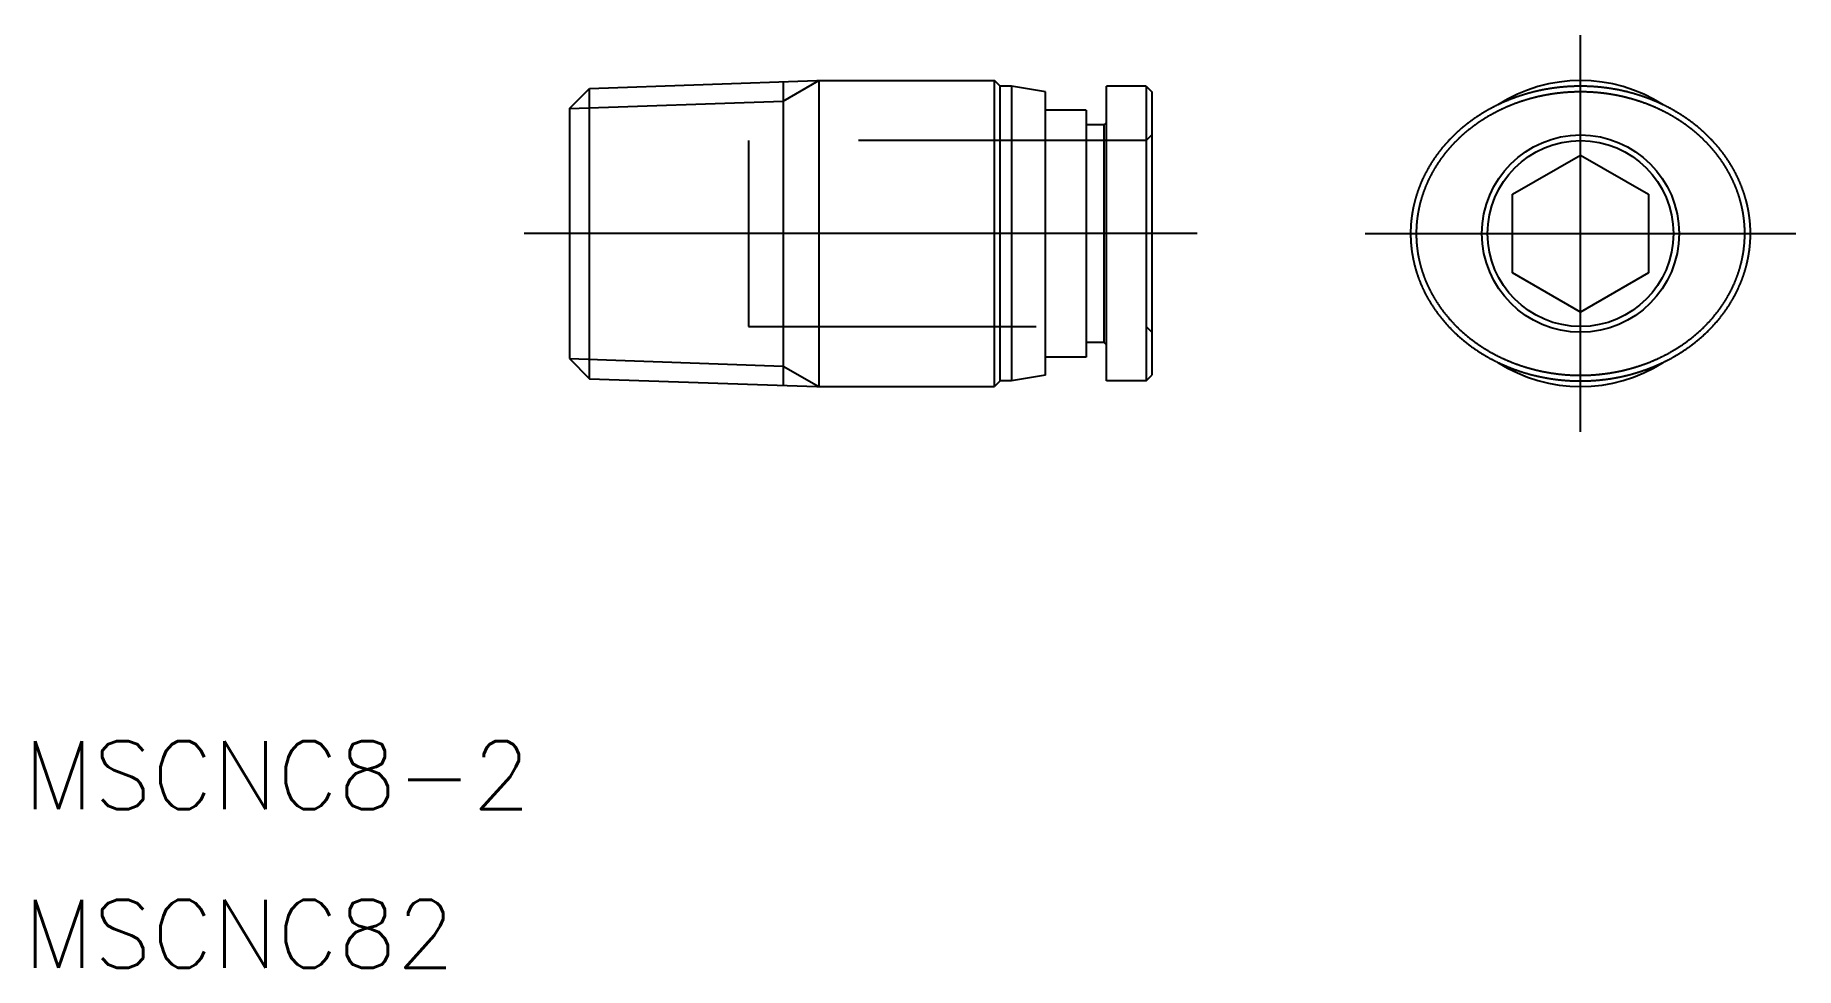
# Model space of a CAD drawing. Extents: x -68.2 to 9.5, y -32.4 to 8.8.
import ezdxf

# ---------------------------------------------------------------- set-up
doc = ezdxf.new("R2010")
doc.units = 0
doc.linetypes.add('CENTER', pattern=[50.8, 31.75, -6.35, 6.35, -6.35])
doc.linetypes.add('DASHED', pattern=[19.05, 12.7, -6.35])
doc.layers.get('0').update_dxf_attribs({"linetype": 'CONTINUOUS'})
doc.layers.add('CENTER', color=1, linetype='CENTER')
doc.styles.get("Standard").update_dxf_attribs({"font": 'txt.shx', "height": 3, "bigfont": 'bigfont.shx'})

msp = doc.modelspace()

# ---------------------------------------------------------------- texts
at = {"color": 7, "linetype": 'CONTINUOUS'}
for s, p in [('MSCNC8-2', (-68.714, -25.386)), ('MSCNC82', (-68.714, -32.386))]:
    msp.add_text(s, height=3, dxfattribs=at).set_placement(p)

# ---------------------------------------------------------------- linework, layer by layer
at = {"color": 7, "linetype": 'CONTINUOUS'}
for p, q in [((-44.618, 5.513), (-43.731, 6.4)), ((-43.731, 6.4), (-33.697, 6.75)), ((-43.731, -6.4), (-43.731, 6.4)), ((-35.191, 6.698), (-35.191, -6.698)), ((-33.697, 6.75), (-25.868, 6.75)), ((-33.618, 6.75), (-33.618, -6.75)), ((-33.618, 6.75), (-33.618, -6.75)), ((-25.868, -6.75), (-25.868, 6.75)), ((-25.618, 6.5), (-25.868, 6.75)), ((-25.618, -6.5), (-25.618, 6.5)), ((-25.118, 6.5), (-25.618, 6.5)), ((-25.118, 6.5), (-25.118, -6.5)), ((-23.618, 6.25), (-25.118, 6.5)), ((-23.618, -6.25), (-23.618, 6.25)), ((-20.918, -6.5), (-20.918, 6.5)), ((-19.168, 6.5), (-20.918, 6.5)), ((-19.168, 6.5), (-19.168, -6.5)), ((-19.168, 6.5), (-18.918, 6.25)), ((-18.918, 6.25), (-18.918, -6.25)), ((-44.618, 5.513), (-44.618, -5.513)), ((-21.818, 5.45), (-23.618, 5.45)), ((-21.818, 5.45), (-21.818, -5.45)), ((-21.018, 4.8), (-21.818, 4.8)), ((-21.018, 4.8), (-20.918, 4.9)), ((-21.018, -4.8), (-21.018, 4.8)), ((-3, 1.732), (0, 3.464)), ((0, 3.464), (3, 1.732)), ((-3, -1.732), (-3, 1.732)), ((3, 1.732), (3, -1.732)), ((0, -3.464), (-3, -1.732)), ((3, -1.732), (0, -3.464)), ((-21.018, -4.8), (-21.818, -4.8)), ((-21.018, -4.8), (-20.918, -4.9)), ((-44.618, -5.513), (-43.731, -6.4)), ((-21.818, -5.45), (-23.618, -5.45)), ((-43.731, -6.4), (-33.697, -6.75)), ((-33.697, -6.75), (-25.868, -6.75)), ((-25.618, -6.5), (-25.868, -6.75)), ((-25.118, -6.5), (-25.618, -6.5)), ((-23.618, -6.25), (-25.118, -6.5)), ((-19.168, -6.5), (-20.918, -6.5)), ((-19.168, -6.5), (-18.918, -6.25))]:
    msp.add_line(p, q, dxfattribs=at)
at = {"color": 3, "linetype": 'CONTINUOUS'}
for p, q in [((-35.191, 5.842), (-33.618, 6.75)), ((-44.618, 5.513), (-35.191, 5.842)), ((-44.618, -5.513), (-35.191, -5.842)), ((-35.191, -5.842), (-33.618, -6.75))]:
    msp.add_line(p, q, dxfattribs=at)
at = {"color": 3, "linetype": 'DASHED'}
for p, q in [((-19.168, 4.1), (-36.718, 4.1)), ((-36.718, 4.1), (-36.718, -4.1)), ((-18.918, 4.35), (-19.168, 4.1)), ((-36.718, -4.1), (-19.168, -4.1)), ((-19.168, -4.1), (-18.918, -4.35))]:
    msp.add_line(p, q, dxfattribs=at)
at = {"color": 7}
for points in [[(0, -6.5, 0), (0.014, -6.5, 0), (0.027, -6.5, 0), (0.041, -6.5, 0), (0.054, -6.5, 0), (0.068, -6.5, 0), (0.081, -6.5, 0), (0.095, -6.5, 0), (0.108, -6.499, 0), (0.122, -6.499, 0), (0.135, -6.499, 0), (0.148, -6.499, 0), (0.162, -6.499, 0), (0.175, -6.498, 0), (0.189, -6.498, 0), (0.202, -6.498, 0), (0.216, -6.497, 0), (0.229, -6.497, 0), (0.243, -6.497, 0), (0.256, -6.496, 0), (0.27, -6.496, 0), (0.284, -6.495, 0), (0.297, -6.495, 0), (0.311, -6.495, 0), (0.324, -6.494, 0), (0.338, -6.494, 0), (0.351, -6.493, 0), (0.365, -6.492, 0), (0.378, -6.492, 0), (0.392, -6.491, 0), (0.406, -6.491, 0), (0.419, -6.49, 0), (0.433, -6.489, 0), (0.447, -6.489, 0), (0.46, -6.488, 0), (0.474, -6.487, 0), (0.488, -6.486, 0), (0.502, -6.486, 0), (0.515, -6.485, 0), (0.529, -6.484, 0), (0.543, -6.483, 0), (0.557, -6.482, 0), (0.571, -6.481, 0), (0.585, -6.48, 0), (0.599, -6.479, 0), (0.612, -6.478, 0), (0.626, -6.477, 0), (0.64, -6.476, 0), (0.654, -6.475, 0), (0.669, -6.474, 0), (0.683, -6.473, 0), (0.697, -6.472, 0), (0.711, -6.471, 0), (0.725, -6.47, 0), (0.739, -6.468, 0), (0.754, -6.467, 0), (0.768, -6.466, 0), (0.782, -6.465, 0), (0.797, -6.463, 0), (0.811, -6.462, 0), (0.825, -6.461, 0), (0.84, -6.459, 0), (0.854, -6.458, 0), (0.869, -6.456, 0), (0.884, -6.455, 0), (0.898, -6.453, 0), (0.913, -6.452, 0), (0.928, -6.45, 0), (0.943, -6.448, 0), (0.957, -6.447, 0), (0.972, -6.445, 0), (0.987, -6.443, 0), (1.002, -6.442, 0), (1.017, -6.44, 0), (1.032, -6.438, 0), (1.047, -6.436, 0), (1.063, -6.434, 0), (1.078, -6.433, 0), (1.093, -6.431, 0), (1.108, -6.429, 0), (1.124, -6.427, 0), (1.139, -6.425, 0), (1.155, -6.422, 0), (1.17, -6.42, 0), (1.186, -6.418, 0), (1.202, -6.416, 0), (1.218, -6.414, 0), (1.233, -6.412, 0), (1.249, -6.409, 0), (1.265, -6.407, 0), (1.281, -6.404, 0), (1.297, -6.402, 0), (1.313, -6.4, 0), (1.33, -6.397, 0), (1.346, -6.394, 0), (1.362, -6.392, 0), (1.379, -6.389, 0), (1.395, -6.387, 0), (1.412, -6.384, 0), (1.429, -6.381, 0), (1.445, -6.378, 0), (1.462, -6.375, 0), (1.479, -6.372, 0), (1.496, -6.369, 0), (1.513, -6.366, 0), (1.53, -6.363, 0), (1.547, -6.36, 0), (1.564, -6.357, 0), (1.581, -6.354, 0), (1.598, -6.351, 0), (1.616, -6.347, 0), (1.633, -6.344, 0), (1.651, -6.341, 0), (1.668, -6.337, 0), (1.686, -6.334, 0), (1.703, -6.33, 0), (1.721, -6.327, 0), (1.739, -6.323, 0), (1.757, -6.319, 0), (1.774, -6.315, 0), (1.792, -6.312, 0), (1.81, -6.308, 0), (1.828, -6.304, 0), (1.846, -6.3, 0), (1.865, -6.296, 0), (1.883, -6.292, 0), (1.901, -6.288, 0), (1.919, -6.284, 0), (1.937, -6.279, 0), (1.956, -6.275, 0), (1.974, -6.271, 0), (1.993, -6.266, 0), (2.011, -6.262, 0), (2.03, -6.257, 0), (2.048, -6.253, 0), (2.067, -6.248, 0), (2.085, -6.243, 0), (2.104, -6.239, 0), (2.123, -6.234, 0), (2.141, -6.229, 0), (2.16, -6.224, 0), (2.179, -6.219, 0), (2.198, -6.214, 0), (2.217, -6.209, 0), (2.236, -6.204, 0), (2.255, -6.199, 0), (2.274, -6.194, 0), (2.293, -6.188, 0), (2.312, -6.183, 0), (2.331, -6.178, 0), (2.35, -6.172, 0), (2.369, -6.167, 0), (2.389, -6.161, 0), (2.408, -6.155, 0), (2.427, -6.15, 0), (2.446, -6.144, 0), (2.466, -6.138, 0), (2.485, -6.132, 0), (2.504, -6.126, 0), (2.524, -6.12, 0), (2.543, -6.114, 0), (2.563, -6.108, 0), (2.582, -6.102, 0), (2.602, -6.096, 0), (2.621, -6.09, 0), (2.641, -6.083, 0), (2.66, -6.077, 0), (2.68, -6.07, 0), (2.699, -6.064, 0), (2.719, -6.057, 0), (2.739, -6.051, 0), (2.758, -6.044, 0), (2.778, -6.037, 0), (2.798, -6.03, 0), (2.817, -6.024, 0), (2.837, -6.017, 0), (2.857, -6.01, 0), (2.877, -6.003, 0), (2.896, -5.995, 0), (2.916, -5.988, 0), (2.936, -5.981, 0), (2.956, -5.974, 0), (2.976, -5.966, 0), (2.995, -5.959, 0), (3.015, -5.951, 0), (3.035, -5.944, 0), (3.055, -5.936, 0), (3.075, -5.928, 0), (3.095, -5.921, 0), (3.115, -5.913, 0), (3.135, -5.905, 0), (3.155, -5.897, 0), (3.174, -5.889, 0), (3.194, -5.881, 0), (3.214, -5.873, 0), (3.234, -5.864, 0), (3.254, -5.856, 0), (3.274, -5.848, 0), (3.294, -5.839, 0), (3.314, -5.831, 0), (3.334, -5.822, 0), (3.354, -5.814, 0), (3.374, -5.805, 0), (3.394, -5.796, 0), (3.414, -5.788, 0), (3.434, -5.779, 0), (3.454, -5.77, 0), (3.474, -5.761, 0), (3.494, -5.752, 0), (3.513, -5.743, 0), (3.533, -5.733, 0), (3.553, -5.724, 0), (3.573, -5.715, 0), (3.593, -5.705, 0), (3.613, -5.696, 0), (3.633, -5.686, 0), (3.653, -5.677, 0), (3.673, -5.667, 0), (3.693, -5.657, 0), (3.713, -5.647, 0), (3.733, -5.638, 0), (3.753, -5.628, 0), (3.773, -5.618, 0), (3.793, -5.607, 0), (3.813, -5.597, 0), (3.833, -5.587, 0), (3.852, -5.577, 0), (3.872, -5.566, 0), (3.892, -5.556, 0), (3.912, -5.546, 0), (3.932, -5.535, 0), (3.952, -5.524, 0), (3.972, -5.514, 0), (3.991, -5.503, 0), (4.011, -5.492, 0), (4.031, -5.481, 0), (4.051, -5.47, 0), (4.071, -5.459, 0), (4.09, -5.448, 0), (4.11, -5.437, 0), (4.13, -5.426, 0), (4.15, -5.414, 0), (4.169, -5.403, 0), (4.189, -5.391, 0), (4.209, -5.38, 0), (4.228, -5.368, 0), (4.248, -5.357, 0), (4.268, -5.345, 0), (4.287, -5.333, 0), (4.307, -5.321, 0), (4.326, -5.309, 0), (4.346, -5.297, 0), (4.365, -5.285, 0), (4.385, -5.273, 0), (4.404, -5.261, 0), (4.424, -5.249, 0), (4.443, -5.236, 0), (4.463, -5.224, 0), (4.482, -5.212, 0), (4.501, -5.199, 0), (4.521, -5.186, 0), (4.54, -5.174, 0), (4.559, -5.161, 0), (4.579, -5.148, 0), (4.598, -5.135, 0), (4.617, -5.122, 0), (4.636, -5.109, 0), (4.655, -5.096, 0), (4.674, -5.083, 0), (4.693, -5.07, 0), (4.712, -5.057, 0), (4.731, -5.043, 0), (4.75, -5.03, 0), (4.769, -5.017, 0), (4.788, -5.003, 0), (4.807, -4.989, 0), (4.826, -4.976, 0), (4.845, -4.962, 0), (4.863, -4.948, 0), (4.882, -4.934, 0), (4.901, -4.92, 0), (4.919, -4.906, 0), (4.938, -4.892, 0), (4.957, -4.878, 0), (4.975, -4.864, 0), (4.994, -4.85, 0), (5.012, -4.835, 0), (5.03, -4.821, 0), (5.049, -4.807, 0), (5.067, -4.792, 0), (5.085, -4.777, 0), (5.104, -4.763, 0), (5.122, -4.748, 0), (5.14, -4.733, 0), (5.158, -4.719, 0), (5.176, -4.704, 0), (5.194, -4.689, 0), (5.212, -4.674, 0), (5.23, -4.659, 0), (5.248, -4.644, 0), (5.265, -4.628, 0), (5.283, -4.613, 0), (5.301, -4.598, 0), (5.319, -4.583, 0), (5.336, -4.567, 0), (5.354, -4.552, 0), (5.371, -4.536, 0), (5.389, -4.521, 0), (5.406, -4.505, 0), (5.423, -4.489, 0), (5.441, -4.474, 0), (5.458, -4.458, 0), (5.475, -4.442, 0), (5.492, -4.426, 0), (5.509, -4.41, 0), (5.526, -4.394, 0), (5.543, -4.378, 0), (5.56, -4.362, 0), (5.577, -4.346, 0), (5.594, -4.33, 0), (5.611, -4.313, 0), (5.627, -4.297, 0), (5.644, -4.28, 0), (5.661, -4.264, 0), (5.677, -4.248, 0), (5.693, -4.231, 0), (5.71, -4.214, 0), (5.726, -4.198, 0), (5.742, -4.181, 0), (5.759, -4.164, 0), (5.775, -4.148, 0), (5.791, -4.131, 0), (5.807, -4.114, 0), (5.823, -4.097, 0), (5.839, -4.08, 0), (5.854, -4.063, 0), (5.87, -4.046, 0), (5.886, -4.029, 0), (5.901, -4.012, 0), (5.917, -3.994, 0), (5.932, -3.977, 0), (5.948, -3.96, 0), (5.963, -3.942, 0), (5.978, -3.925, 0), (5.993, -3.908, 0), (6.008, -3.89, 0), (6.024, -3.873, 0), (6.038, -3.855, 0), (6.053, -3.837, 0), (6.068, -3.82, 0), (6.083, -3.802, 0), (6.098, -3.784, 0), (6.112, -3.767, 0), (6.127, -3.749, 0), (6.141, -3.731, 0), (6.156, -3.713, 0), (6.17, -3.695, 0), (6.184, -3.677, 0), (6.198, -3.659, 0), (6.212, -3.641, 0), (6.226, -3.623, 0), (6.24, -3.605, 0), (6.254, -3.587, 0), (6.268, -3.569, 0), (6.282, -3.551, 0), (6.295, -3.533, 0), (6.309, -3.514, 0), (6.323, -3.496, 0), (6.336, -3.478, 0), (6.349, -3.459, 0), (6.363, -3.441, 0), (6.376, -3.423, 0), (6.389, -3.404, 0), (6.402, -3.386, 0), (6.415, -3.367, 0), (6.428, -3.349, 0), (6.441, -3.33, 0), (6.453, -3.312, 0), (6.466, -3.293, 0), (6.479, -3.274, 0), (6.491, -3.256, 0), (6.504, -3.237, 0), (6.516, -3.218, 0), (6.528, -3.2, 0), (6.541, -3.181, 0), (6.553, -3.162, 0), (6.565, -3.143, 0), (6.577, -3.124, 0), (6.589, -3.106, 0), (6.6, -3.087, 0), (6.612, -3.068, 0), (6.624, -3.049, 0), (6.635, -3.03, 0), (6.647, -3.011, 0), (6.658, -2.992, 0), (6.67, -2.973, 0), (6.681, -2.954, 0), (6.692, -2.935, 0), (6.703, -2.916, 0), (6.714, -2.897, 0), (6.725, -2.878, 0), (6.736, -2.859, 0), (6.747, -2.839, 0), (6.757, -2.82, 0), (6.768, -2.801, 0), (6.778, -2.782, 0), (6.789, -2.763, 0), (6.799, -2.743, 0), (6.81, -2.724, 0), (6.82, -2.705, 0), (6.83, -2.685, 0), (6.84, -2.666, 0), (6.85, -2.647, 0), (6.86, -2.627, 0), (6.87, -2.608, 0), (6.88, -2.589, 0), (6.889, -2.569, 0), (6.899, -2.55, 0), (6.908, -2.53, 0), (6.918, -2.511, 0), (6.927, -2.491, 0), (6.937, -2.472, 0), (6.946, -2.452, 0), (6.955, -2.433, 0), (6.964, -2.413, 0), (6.973, -2.394, 0), (6.982, -2.374, 0), (6.991, -2.354, 0), (6.999, -2.335, 0), (7.008, -2.315, 0), (7.017, -2.295, 0), (7.025, -2.276, 0), (7.034, -2.256, 0), (7.042, -2.236, 0), (7.05, -2.217, 0), (7.059, -2.197, 0), (7.067, -2.177, 0), (7.075, -2.157, 0), (7.083, -2.138, 0), (7.091, -2.118, 0), (7.099, -2.098, 0), (7.106, -2.078, 0), (7.114, -2.058, 0), (7.122, -2.039, 0), (7.129, -2.019, 0), (7.137, -1.999, 0), (7.144, -1.979, 0), (7.151, -1.959, 0), (7.158, -1.939, 0), (7.166, -1.919, 0), (7.173, -1.899, 0), (7.18, -1.88, 0), (7.187, -1.86, 0), (7.193, -1.84, 0), (7.2, -1.82, 0), (7.207, -1.8, 0), (7.213, -1.78, 0), (7.22, -1.76, 0), (7.226, -1.74, 0), (7.233, -1.72, 0), (7.239, -1.7, 0), (7.245, -1.68, 0), (7.251, -1.66, 0), (7.258, -1.639, 0), (7.264, -1.619, 0), (7.269, -1.599, 0), (7.275, -1.579, 0), (7.281, -1.559, 0), (7.287, -1.539, 0), (7.292, -1.519, 0), (7.298, -1.499, 0), (7.303, -1.479, 0), (7.309, -1.459, 0), (7.314, -1.438, 0), (7.319, -1.418, 0), (7.324, -1.398, 0), (7.33, -1.378, 0), (7.335, -1.358, 0), (7.34, -1.338, 0), (7.344, -1.317, 0), (7.349, -1.297, 0), (7.354, -1.277, 0), (7.359, -1.257, 0), (7.363, -1.236, 0), (7.368, -1.216, 0), (7.372, -1.196, 0), (7.376, -1.176, 0), (7.381, -1.156, 0), (7.385, -1.135, 0), (7.389, -1.115, 0), (7.393, -1.095, 0), (7.397, -1.074, 0), (7.401, -1.054, 0), (7.405, -1.034, 0), (7.408, -1.014, 0), (7.412, -0.993, 0), (7.415, -0.973, 0), (7.419, -0.953, 0), (7.422, -0.932, 0), (7.426, -0.912, 0), (7.429, -0.892, 0), (7.432, -0.871, 0), (7.435, -0.851, 0), (7.438, -0.831, 0), (7.441, -0.81, 0), (7.444, -0.79, 0), (7.447, -0.77, 0), (7.45, -0.749, 0), (7.453, -0.729, 0), (7.455, -0.709, 0), (7.458, -0.688, 0), (7.46, -0.668, 0), (7.463, -0.648, 0), (7.465, -0.627, 0), (7.467, -0.607, 0), (7.469, -0.587, 0), (7.471, -0.566, 0), (7.474, -0.546, 0), (7.475, -0.525, 0), (7.477, -0.505, 0), (7.479, -0.485, 0), (7.481, -0.464, 0), (7.482, -0.444, 0), (7.484, -0.423, 0), (7.486, -0.403, 0), (7.487, -0.383, 0), (7.488, -0.362, 0), (7.49, -0.342, 0), (7.491, -0.321, 0), (7.492, -0.301, 0), (7.493, -0.281, 0), (7.494, -0.26, 0), (7.495, -0.24, 0), (7.496, -0.219, 0), (7.496, -0.199, 0), (7.497, -0.179, 0), (7.498, -0.158, 0), (7.498, -0.138, 0), (7.499, -0.117, 0), (7.499, -0.097, 0), (7.499, -0.076, 0), (7.5, -0.056, 0), (7.5, -0.036, 0), (7.5, -0.015, 0), (7.5, 0.005, 0), (7.5, 0.026, 0), (7.5, 0.046, 0), (7.5, 0.067, 0), (7.499, 0.087, 0), (7.499, 0.107, 0), (7.499, 0.128, 0), (7.498, 0.148, 0), (7.497, 0.169, 0), (7.497, 0.189, 0), (7.496, 0.209, 0), (7.495, 0.23, 0), (7.494, 0.25, 0), (7.493, 0.271, 0), (7.492, 0.291, 0), (7.491, 0.311, 0), (7.49, 0.332, 0), (7.489, 0.352, 0), (7.488, 0.372, 0), (7.486, 0.393, 0), (7.485, 0.413, 0), (7.483, 0.434, 0), (7.482, 0.454, 0), (7.48, 0.474, 0), (7.478, 0.495, 0), (7.476, 0.515, 0), (7.475, 0.535, 0), (7.473, 0.556, 0), (7.471, 0.576, 0), (7.468, 0.596, 0), (7.466, 0.617, 0), (7.464, 0.637, 0), (7.462, 0.657, 0), (7.459, 0.677, 0), (7.457, 0.698, 0), (7.454, 0.718, 0), (7.451, 0.738, 0), (7.449, 0.759, 0), (7.446, 0.779, 0), (7.443, 0.799, 0), (7.44, 0.819, 0), (7.437, 0.84, 0), (7.434, 0.86, 0), (7.431, 0.88, 0), (7.428, 0.9, 0), (7.424, 0.92, 0), (7.421, 0.941, 0), (7.418, 0.961, 0), (7.414, 0.981, 0), (7.41, 1.001, 0), (7.407, 1.021, 0), (7.403, 1.041, 0), (7.399, 1.061, 0), (7.395, 1.082, 0), (7.391, 1.102, 0), (7.387, 1.122, 0), (7.383, 1.142, 0), (7.379, 1.162, 0), (7.375, 1.182, 0), (7.371, 1.202, 0), (7.366, 1.222, 0), (7.362, 1.242, 0), (7.357, 1.262, 0), (7.353, 1.282, 0), (7.348, 1.302, 0), (7.343, 1.322, 0), (7.338, 1.342, 0), (7.334, 1.361, 0), (7.329, 1.381, 0), (7.324, 1.401, 0), (7.318, 1.421, 0), (7.313, 1.441, 0), (7.308, 1.461, 0), (7.303, 1.481, 0), (7.297, 1.5, 0), (7.292, 1.52, 0), (7.286, 1.54, 0), (7.281, 1.56, 0), (7.275, 1.579, 0), (7.269, 1.599, 0), (7.264, 1.619, 0), (7.258, 1.638, 0), (7.252, 1.658, 0), (7.246, 1.677, 0), (7.24, 1.697, 0), (7.234, 1.717, 0), (7.228, 1.736, 0), (7.221, 1.756, 0), (7.215, 1.775, 0), (7.208, 1.795, 0), (7.202, 1.814, 0), (7.195, 1.833, 0), (7.189, 1.853, 0), (7.182, 1.872, 0), (7.175, 1.892, 0), (7.169, 1.911, 0), (7.162, 1.93, 0), (7.155, 1.95, 0), (7.148, 1.969, 0), (7.141, 1.988, 0), (7.133, 2.007, 0), (7.126, 2.026, 0), (7.119, 2.046, 0), (7.112, 2.065, 0), (7.104, 2.084, 0), (7.097, 2.103, 0), (7.089, 2.122, 0), (7.081, 2.141, 0), (7.074, 2.16, 0), (7.066, 2.179, 0), (7.058, 2.198, 0), (7.05, 2.217, 0), (7.042, 2.236, 0), (7.034, 2.255, 0), (7.026, 2.273, 0), (7.018, 2.292, 0), (7.01, 2.311, 0), (7.002, 2.33, 0), (6.993, 2.348, 0), (6.985, 2.367, 0), (6.976, 2.386, 0), (6.968, 2.404, 0), (6.959, 2.423, 0), (6.951, 2.442, 0), (6.942, 2.46, 0), (6.933, 2.479, 0), (6.924, 2.497, 0), (6.915, 2.516, 0), (6.907, 2.534, 0), (6.898, 2.552, 0), (6.888, 2.571, 0), (6.879, 2.589, 0), (6.87, 2.607, 0), (6.861, 2.626, 0), (6.852, 2.644, 0), (6.842, 2.662, 0), (6.833, 2.68, 0), (6.823, 2.698, 0), (6.814, 2.716, 0), (6.804, 2.734, 0), (6.794, 2.752, 0), (6.785, 2.77, 0), (6.775, 2.788, 0), (6.765, 2.806, 0), (6.755, 2.824, 0), (6.745, 2.842, 0), (6.735, 2.86, 0), (6.725, 2.877, 0), (6.715, 2.895, 0), (6.705, 2.913, 0), (6.694, 2.93, 0), (6.684, 2.948, 0), (6.674, 2.966, 0), (6.663, 2.983, 0), (6.653, 3.001, 0), (6.642, 3.018, 0), (6.632, 3.036, 0), (6.621, 3.053, 0), (6.61, 3.07, 0), (6.6, 3.088, 0), (6.589, 3.105, 0), (6.578, 3.122, 0), (6.567, 3.139, 0), (6.556, 3.157, 0), (6.545, 3.174, 0), (6.534, 3.191, 0), (6.523, 3.208, 0), (6.512, 3.225, 0), (6.501, 3.242, 0), (6.489, 3.259, 0), (6.478, 3.276, 0), (6.467, 3.293, 0), (6.455, 3.309, 0), (6.444, 3.326, 0), (6.432, 3.343, 0), (6.421, 3.36, 0), (6.409, 3.376, 0), (6.397, 3.393, 0), (6.385, 3.409, 0), (6.374, 3.426, 0), (6.362, 3.443, 0), (6.35, 3.459, 0), (6.338, 3.475, 0), (6.326, 3.492, 0), (6.314, 3.508, 0), (6.302, 3.524, 0), (6.29, 3.541, 0), (6.277, 3.557, 0), (6.265, 3.573, 0), (6.253, 3.589, 0), (6.241, 3.605, 0), (6.228, 3.621, 0), (6.216, 3.637, 0), (6.203, 3.653, 0), (6.191, 3.669, 0), (6.178, 3.685, 0), (6.166, 3.701, 0), (6.153, 3.717, 0), (6.14, 3.733, 0), (6.127, 3.748, 0), (6.115, 3.764, 0), (6.102, 3.78, 0), (6.089, 3.795, 0), (6.076, 3.811, 0), (6.063, 3.826, 0), (6.05, 3.842, 0), (6.037, 3.857, 0), (6.023, 3.873, 0), (6.01, 3.888, 0), (5.997, 3.903, 0), (5.984, 3.919, 0), (5.97, 3.934, 0), (5.957, 3.949, 0), (5.944, 3.964, 0), (5.93, 3.979, 0), (5.917, 3.994, 0), (5.903, 4.01, 0), (5.89, 4.025, 0), (5.876, 4.039, 0), (5.862, 4.054, 0), (5.848, 4.069, 0), (5.835, 4.084, 0), (5.821, 4.099, 0), (5.807, 4.114, 0), (5.793, 4.128, 0), (5.779, 4.143, 0), (5.765, 4.158, 0), (5.751, 4.172, 0), (5.737, 4.187, 0), (5.723, 4.201, 0), (5.709, 4.216, 0), (5.695, 4.23, 0), (5.68, 4.244, 0), (5.666, 4.259, 0), (5.652, 4.273, 0), (5.637, 4.287, 0), (5.623, 4.301, 0), (5.608, 4.316, 0), (5.594, 4.33, 0), (5.579, 4.344, 0), (5.565, 4.358, 0), (5.55, 4.372, 0), (5.535, 4.386, 0), (5.521, 4.4, 0), (5.506, 4.413, 0), (5.491, 4.427, 0), (5.476, 4.441, 0), (5.462, 4.455, 0), (5.447, 4.468, 0), (5.432, 4.482, 0), (5.417, 4.496, 0), (5.402, 4.509, 0), (5.387, 4.523, 0), (5.372, 4.536, 0), (5.356, 4.55, 0), (5.341, 4.563, 0), (5.326, 4.576, 0), (5.311, 4.59, 0), (5.296, 4.603, 0), (5.28, 4.616, 0), (5.265, 4.629, 0), (5.249, 4.642, 0), (5.234, 4.655, 0), (5.219, 4.668, 0), (5.203, 4.681, 0), (5.187, 4.694, 0), (5.172, 4.707, 0), (5.156, 4.72, 0), (5.141, 4.733, 0), (5.125, 4.746, 0), (5.109, 4.758, 0), (5.093, 4.771, 0), (5.078, 4.784, 0), (5.062, 4.796, 0), (5.046, 4.809, 0), (5.03, 4.821, 0), (5.014, 4.834, 0), (4.998, 4.846, 0), (4.982, 4.859, 0), (4.966, 4.871, 0), (4.95, 4.883, 0), (4.934, 4.896, 0), (4.918, 4.908, 0), (4.901, 4.92, 0), (4.885, 4.932, 0), (4.869, 4.944, 0), (4.853, 4.956, 0), (4.836, 4.968, 0), (4.82, 4.98, 0), (4.804, 4.992, 0), (4.787, 5.004, 0), (4.771, 5.015, 0), (4.754, 5.027, 0), (4.738, 5.039, 0), (4.721, 5.05, 0), (4.705, 5.062, 0), (4.688, 5.074, 0), (4.672, 5.085, 0), (4.655, 5.097, 0), (4.638, 5.108, 0), (4.621, 5.119, 0), (4.605, 5.131, 0), (4.588, 5.142, 0), (4.571, 5.153, 0), (4.554, 5.164, 0), (4.537, 5.176, 0), (4.52, 5.187, 0), (4.504, 5.198, 0), (4.487, 5.209, 0), (4.47, 5.22, 0), (4.453, 5.231, 0), (4.436, 5.241, 0), (4.418, 5.252, 0), (4.401, 5.263, 0), (4.384, 5.274, 0), (4.367, 5.284, 0), (4.35, 5.295, 0), (4.333, 5.306, 0), (4.315, 5.316, 0), (4.298, 5.327, 0), (4.281, 5.337, 0), (4.264, 5.348, 0), (4.246, 5.358, 0), (4.229, 5.368, 0), (4.211, 5.378, 0), (4.194, 5.389, 0), (4.177, 5.399, 0), (4.159, 5.409, 0), (4.142, 5.419, 0), (4.124, 5.429, 0), (4.106, 5.439, 0), (4.089, 5.449, 0), (4.071, 5.459, 0), (4.054, 5.469, 0), (4.036, 5.479, 0), (4.018, 5.488, 0), (4.001, 5.498, 0), (3.983, 5.508, 0), (3.965, 5.517, 0), (3.947, 5.527, 0), (3.93, 5.536, 0), (3.912, 5.546, 0), (3.894, 5.555, 0), (3.876, 5.565, 0), (3.858, 5.574, 0), (3.84, 5.583, 0), (3.822, 5.592, 0), (3.804, 5.602, 0), (3.786, 5.611, 0), (3.768, 5.62, 0), (3.75, 5.629, 0), (3.732, 5.638, 0), (3.714, 5.647, 0), (3.696, 5.656, 0), (3.678, 5.665, 0), (3.66, 5.673, 0), (3.642, 5.682, 0), (3.624, 5.691, 0), (3.605, 5.7, 0), (3.587, 5.708, 0), (3.569, 5.717, 0), (3.551, 5.725, 0), (3.533, 5.734, 0), (3.514, 5.742, 0), (3.496, 5.751, 0), (3.478, 5.759, 0), (3.459, 5.767, 0), (3.441, 5.776, 0), (3.423, 5.784, 0), (3.404, 5.792, 0), (3.386, 5.8, 0), (3.367, 5.808, 0), (3.349, 5.816, 0), (3.33, 5.824, 0), (3.312, 5.832, 0), (3.293, 5.84, 0), (3.275, 5.848, 0), (3.256, 5.855, 0), (3.238, 5.863, 0), (3.219, 5.871, 0), (3.201, 5.878, 0), (3.182, 5.886, 0), (3.163, 5.894, 0), (3.145, 5.901, 0), (3.126, 5.909, 0), (3.107, 5.916, 0), (3.089, 5.923, 0), (3.07, 5.931, 0), (3.051, 5.938, 0), (3.032, 5.945, 0), (3.014, 5.952, 0), (2.995, 5.959, 0), (2.976, 5.966, 0), (2.957, 5.973, 0), (2.938, 5.98, 0), (2.919, 5.987, 0), (2.901, 5.994, 0), (2.882, 6.001, 0), (2.863, 6.008, 0), (2.844, 6.015, 0), (2.825, 6.021, 0), (2.806, 6.028, 0), (2.787, 6.035, 0), (2.768, 6.041, 0), (2.749, 6.048, 0), (2.73, 6.054, 0), (2.711, 6.061, 0), (2.692, 6.067, 0), (2.673, 6.073, 0), (2.654, 6.079, 0), (2.635, 6.086, 0), (2.616, 6.092, 0), (2.597, 6.098, 0), (2.577, 6.104, 0), (2.558, 6.11, 0), (2.539, 6.116, 0), (2.52, 6.122, 0), (2.501, 6.128, 0), (2.482, 6.134, 0), (2.462, 6.14, 0), (2.443, 6.145, 0), (2.424, 6.151, 0), (2.405, 6.157, 0), (2.385, 6.162, 0), (2.366, 6.168, 0), (2.347, 6.174, 0), (2.328, 6.179, 0), (2.308, 6.185, 0), (2.289, 6.19, 0), (2.27, 6.195, 0), (2.25, 6.201, 0), (2.231, 6.206, 0), (2.211, 6.211, 0), (2.192, 6.216, 0), (2.173, 6.221, 0), (2.153, 6.226, 0), (2.134, 6.231, 0), (2.114, 6.236, 0), (2.095, 6.241, 0), (2.075, 6.246, 0), (2.056, 6.251, 0), (2.037, 6.256, 0), (2.017, 6.261, 0), (1.998, 6.265, 0), (1.978, 6.27, 0), (1.958, 6.274, 0), (1.939, 6.279, 0), (1.919, 6.284, 0), (1.9, 6.288, 0), (1.88, 6.292, 0), (1.861, 6.297, 0), (1.841, 6.301, 0), (1.821, 6.305, 0), (1.802, 6.31, 0), (1.782, 6.314, 0), (1.763, 6.318, 0), (1.743, 6.322, 0), (1.723, 6.326, 0), (1.704, 6.33, 0), (1.684, 6.334, 0), (1.664, 6.338, 0), (1.645, 6.342, 0), (1.625, 6.346, 0), (1.605, 6.349, 0), (1.586, 6.353, 0), (1.566, 6.357, 0), (1.546, 6.36, 0), (1.526, 6.364, 0), (1.507, 6.367, 0), (1.487, 6.371, 0), (1.467, 6.374, 0), (1.447, 6.378, 0), (1.428, 6.381, 0), (1.408, 6.384, 0), (1.388, 6.388, 0), (1.368, 6.391, 0), (1.348, 6.394, 0), (1.329, 6.397, 0), (1.309, 6.4, 0), (1.289, 6.403, 0), (1.269, 6.406, 0), (1.249, 6.409, 0), (1.229, 6.412, 0), (1.21, 6.415, 0), (1.19, 6.418, 0), (1.17, 6.42, 0), (1.15, 6.423, 0), (1.13, 6.426, 0), (1.11, 6.428, 0), (1.09, 6.431, 0), (1.07, 6.433, 0), (1.05, 6.436, 0), (1.031, 6.438, 0), (1.011, 6.441, 0), (0.991, 6.443, 0), (0.971, 6.445, 0), (0.951, 6.448, 0), (0.931, 6.45, 0), (0.911, 6.452, 0), (0.891, 6.454, 0), (0.871, 6.456, 0), (0.851, 6.458, 0), (0.831, 6.46, 0), (0.811, 6.462, 0), (0.791, 6.464, 0), (0.771, 6.466, 0), (0.751, 6.467, 0), (0.731, 6.469, 0), (0.711, 6.471, 0), (0.691, 6.472, 0), (0.671, 6.474, 0), (0.651, 6.475, 0), (0.631, 6.477, 0), (0.611, 6.478, 0), (0.591, 6.48, 0), (0.571, 6.481, 0), (0.551, 6.482, 0), (0.531, 6.484, 0), (0.511, 6.485, 0), (0.491, 6.486, 0), (0.471, 6.487, 0), (0.451, 6.488, 0), (0.431, 6.489, 0), (0.411, 6.49, 0), (0.391, 6.491, 0), (0.371, 6.492, 0), (0.351, 6.493, 0), (0.331, 6.494, 0), (0.311, 6.494, 0), (0.291, 6.495, 0), (0.271, 6.496, 0), (0.251, 6.496, 0), (0.231, 6.497, 0), (0.211, 6.497, 0), (0.191, 6.498, 0), (0.17, 6.498, 0), (0.15, 6.499, 0), (0.13, 6.499, 0), (0.11, 6.499, 0), (0.09, 6.5, 0), (0.07, 6.5, 0), (0.05, 6.5, 0), (0.03, 6.5, 0), (0.01, 6.5, 0), (-0.01, 6.5, 0), (-0.03, 6.5, 0), (-0.05, 6.5, 0), (-0.07, 6.5, 0), (-0.09, 6.5, 0), (-0.11, 6.499, 0), (-0.13, 6.499, 0), (-0.15, 6.499, 0), (-0.17, 6.498, 0), (-0.191, 6.498, 0), (-0.211, 6.497, 0), (-0.231, 6.497, 0), (-0.251, 6.496, 0), (-0.271, 6.496, 0), (-0.291, 6.495, 0), (-0.311, 6.494, 0), (-0.331, 6.494, 0), (-0.351, 6.493, 0), (-0.371, 6.492, 0), (-0.391, 6.491, 0), (-0.411, 6.49, 0), (-0.431, 6.489, 0), (-0.451, 6.488, 0), (-0.471, 6.487, 0), (-0.491, 6.486, 0), (-0.511, 6.485, 0), (-0.531, 6.484, 0), (-0.551, 6.482, 0), (-0.571, 6.481, 0), (-0.591, 6.48, 0), (-0.611, 6.478, 0), (-0.631, 6.477, 0), (-0.651, 6.475, 0), (-0.671, 6.474, 0), (-0.691, 6.472, 0), (-0.711, 6.471, 0), (-0.731, 6.469, 0), (-0.751, 6.467, 0), (-0.771, 6.466, 0), (-0.791, 6.464, 0), (-0.811, 6.462, 0), (-0.831, 6.46, 0), (-0.851, 6.458, 0), (-0.871, 6.456, 0), (-0.891, 6.454, 0), (-0.911, 6.452, 0), (-0.931, 6.45, 0), (-0.951, 6.448, 0), (-0.971, 6.445, 0), (-0.991, 6.443, 0), (-1.011, 6.441, 0), (-1.031, 6.438, 0), (-1.05, 6.436, 0), (-1.07, 6.433, 0), (-1.09, 6.431, 0), (-1.11, 6.428, 0), (-1.13, 6.426, 0), (-1.15, 6.423, 0), (-1.17, 6.42, 0), (-1.19, 6.418, 0), (-1.21, 6.415, 0), (-1.229, 6.412, 0), (-1.249, 6.409, 0), (-1.269, 6.406, 0), (-1.289, 6.403, 0), (-1.309, 6.4, 0), (-1.329, 6.397, 0), (-1.348, 6.394, 0), (-1.368, 6.391, 0), (-1.388, 6.388, 0), (-1.408, 6.384, 0), (-1.428, 6.381, 0), (-1.447, 6.378, 0), (-1.467, 6.374, 0), (-1.487, 6.371, 0), (-1.507, 6.367, 0), (-1.526, 6.364, 0), (-1.546, 6.36, 0), (-1.566, 6.357, 0), (-1.586, 6.353, 0), (-1.605, 6.349, 0), (-1.625, 6.346, 0), (-1.645, 6.342, 0), (-1.664, 6.338, 0), (-1.684, 6.334, 0), (-1.704, 6.33, 0), (-1.723, 6.326, 0), (-1.743, 6.322, 0), (-1.763, 6.318, 0), (-1.782, 6.314, 0), (-1.802, 6.31, 0), (-1.821, 6.305, 0), (-1.841, 6.301, 0), (-1.861, 6.297, 0), (-1.88, 6.292, 0), (-1.9, 6.288, 0), (-1.919, 6.284, 0), (-1.939, 6.279, 0), (-1.958, 6.274, 0), (-1.978, 6.27, 0), (-1.998, 6.265, 0), (-2.017, 6.261, 0), (-2.037, 6.256, 0), (-2.056, 6.251, 0), (-2.075, 6.246, 0), (-2.095, 6.241, 0), (-2.114, 6.236, 0), (-2.134, 6.231, 0), (-2.153, 6.226, 0), (-2.173, 6.221, 0), (-2.192, 6.216, 0), (-2.211, 6.211, 0), (-2.231, 6.206, 0), (-2.25, 6.201, 0), (-2.27, 6.195, 0), (-2.289, 6.19, 0), (-2.308, 6.185, 0), (-2.328, 6.179, 0), (-2.347, 6.174, 0), (-2.366, 6.168, 0), (-2.385, 6.162, 0), (-2.405, 6.157, 0), (-2.424, 6.151, 0), (-2.443, 6.145, 0), (-2.462, 6.14, 0), (-2.482, 6.134, 0), (-2.501, 6.128, 0), (-2.52, 6.122, 0), (-2.539, 6.116, 0), (-2.558, 6.11, 0), (-2.577, 6.104, 0), (-2.597, 6.098, 0), (-2.616, 6.092, 0), (-2.635, 6.086, 0), (-2.654, 6.079, 0), (-2.673, 6.073, 0), (-2.692, 6.067, 0), (-2.711, 6.061, 0), (-2.73, 6.054, 0), (-2.749, 6.048, 0), (-2.768, 6.041, 0), (-2.787, 6.035, 0), (-2.806, 6.028, 0), (-2.825, 6.021, 0), (-2.844, 6.015, 0), (-2.863, 6.008, 0), (-2.882, 6.001, 0), (-2.901, 5.994, 0), (-2.919, 5.987, 0), (-2.938, 5.98, 0), (-2.957, 5.973, 0), (-2.976, 5.966, 0), (-2.995, 5.959, 0), (-3.014, 5.952, 0), (-3.032, 5.945, 0), (-3.051, 5.938, 0), (-3.07, 5.931, 0), (-3.089, 5.923, 0), (-3.107, 5.916, 0), (-3.126, 5.909, 0), (-3.145, 5.901, 0), (-3.163, 5.894, 0), (-3.182, 5.886, 0), (-3.201, 5.878, 0), (-3.219, 5.871, 0), (-3.238, 5.863, 0), (-3.256, 5.855, 0), (-3.275, 5.848, 0), (-3.293, 5.84, 0), (-3.312, 5.832, 0), (-3.33, 5.824, 0), (-3.349, 5.816, 0), (-3.367, 5.808, 0), (-3.386, 5.8, 0), (-3.404, 5.792, 0), (-3.423, 5.784, 0), (-3.441, 5.776, 0), (-3.459, 5.767, 0), (-3.478, 5.759, 0), (-3.496, 5.751, 0), (-3.514, 5.742, 0), (-3.533, 5.734, 0), (-3.551, 5.725, 0), (-3.569, 5.717, 0), (-3.587, 5.708, 0), (-3.606, 5.7, 0), (-3.624, 5.691, 0), (-3.642, 5.682, 0), (-3.66, 5.673, 0), (-3.678, 5.665, 0), (-3.696, 5.656, 0), (-3.714, 5.647, 0), (-3.732, 5.638, 0), (-3.75, 5.629, 0), (-3.768, 5.62, 0), (-3.786, 5.611, 0), (-3.804, 5.602, 0), (-3.822, 5.593, 0), (-3.84, 5.583, 0), (-3.858, 5.574, 0), (-3.876, 5.565, 0), (-3.894, 5.555, 0), (-3.912, 5.546, 0), (-3.93, 5.536, 0), (-3.947, 5.527, 0), (-3.965, 5.517, 0), (-3.983, 5.508, 0), (-4.001, 5.498, 0), (-4.018, 5.488, 0), (-4.036, 5.479, 0), (-4.054, 5.469, 0), (-4.071, 5.459, 0), (-4.089, 5.449, 0), (-4.106, 5.439, 0), (-4.124, 5.429, 0), (-4.142, 5.419, 0), (-4.159, 5.409, 0), (-4.176, 5.399, 0), (-4.194, 5.389, 0), (-4.211, 5.379, 0), (-4.229, 5.368, 0), (-4.246, 5.358, 0), (-4.263, 5.348, 0), (-4.281, 5.337, 0), (-4.298, 5.327, 0), (-4.315, 5.316, 0), (-4.333, 5.306, 0), (-4.35, 5.295, 0), (-4.367, 5.284, 0), (-4.384, 5.274, 0), (-4.401, 5.263, 0), (-4.418, 5.252, 0), (-4.436, 5.241, 0), (-4.453, 5.231, 0), (-4.47, 5.22, 0), (-4.487, 5.209, 0), (-4.504, 5.198, 0), (-4.52, 5.187, 0), (-4.537, 5.176, 0), (-4.554, 5.164, 0), (-4.571, 5.153, 0), (-4.588, 5.142, 0), (-4.605, 5.131, 0), (-4.621, 5.119, 0), (-4.638, 5.108, 0), (-4.655, 5.097, 0), (-4.672, 5.085, 0), (-4.688, 5.074, 0), (-4.705, 5.062, 0), (-4.721, 5.05, 0), (-4.738, 5.039, 0), (-4.754, 5.027, 0), (-4.771, 5.015, 0), (-4.787, 5.004, 0), (-4.804, 4.992, 0), (-4.82, 4.98, 0), (-4.836, 4.968, 0), (-4.853, 4.956, 0), (-4.869, 4.944, 0), (-4.885, 4.932, 0), (-4.901, 4.92, 0), (-4.918, 4.908, 0), (-4.934, 4.895, 0), (-4.95, 4.883, 0), (-4.966, 4.871, 0), (-4.982, 4.859, 0), (-4.998, 4.846, 0), (-5.014, 4.834, 0), (-5.03, 4.821, 0), (-5.046, 4.809, 0), (-5.062, 4.796, 0), (-5.078, 4.784, 0), (-5.093, 4.771, 0), (-5.109, 4.758, 0), (-5.125, 4.746, 0), (-5.141, 4.733, 0), (-5.156, 4.72, 0), (-5.172, 4.707, 0), (-5.187, 4.694, 0), (-5.203, 4.681, 0), (-5.219, 4.669, 0), (-5.234, 4.655, 0), (-5.249, 4.642, 0), (-5.265, 4.629, 0), (-5.28, 4.616, 0), (-5.296, 4.603, 0), (-5.311, 4.59, 0), (-5.326, 4.576, 0), (-5.341, 4.563, 0), (-5.356, 4.55, 0), (-5.372, 4.536, 0), (-5.387, 4.523, 0), (-5.402, 4.509, 0), (-5.417, 4.496, 0), (-5.432, 4.482, 0), (-5.447, 4.468, 0), (-5.462, 4.455, 0), (-5.476, 4.441, 0), (-5.491, 4.427, 0), (-5.506, 4.413, 0), (-5.521, 4.4, 0), (-5.535, 4.386, 0), (-5.55, 4.372, 0), (-5.565, 4.358, 0), (-5.579, 4.344, 0), (-5.594, 4.33, 0), (-5.608, 4.316, 0), (-5.623, 4.301, 0), (-5.637, 4.287, 0), (-5.652, 4.273, 0), (-5.666, 4.259, 0), (-5.68, 4.244, 0), (-5.695, 4.23, 0), (-5.709, 4.216, 0), (-5.723, 4.201, 0), (-5.737, 4.187, 0), (-5.751, 4.172, 0), (-5.765, 4.158, 0), (-5.779, 4.143, 0), (-5.793, 4.128, 0), (-5.807, 4.114, 0), (-5.821, 4.099, 0), (-5.835, 4.084, 0), (-5.848, 4.069, 0), (-5.862, 4.054, 0), (-5.876, 4.039, 0), (-5.889, 4.025, 0), (-5.903, 4.01, 0), (-5.917, 3.994, 0), (-5.93, 3.979, 0), (-5.944, 3.964, 0), (-5.957, 3.949, 0), (-5.97, 3.934, 0), (-5.984, 3.919, 0), (-5.997, 3.903, 0), (-6.01, 3.888, 0), (-6.023, 3.873, 0), (-6.037, 3.857, 0), (-6.05, 3.842, 0), (-6.063, 3.826, 0), (-6.076, 3.811, 0), (-6.089, 3.795, 0), (-6.102, 3.78, 0), (-6.115, 3.764, 0), (-6.127, 3.748, 0), (-6.14, 3.733, 0), (-6.153, 3.717, 0), (-6.166, 3.701, 0), (-6.178, 3.685, 0), (-6.191, 3.669, 0), (-6.203, 3.653, 0), (-6.216, 3.637, 0), (-6.228, 3.621, 0), (-6.241, 3.605, 0), (-6.253, 3.589, 0), (-6.265, 3.573, 0), (-6.277, 3.557, 0), (-6.29, 3.541, 0), (-6.302, 3.524, 0), (-6.314, 3.508, 0), (-6.326, 3.492, 0), (-6.338, 3.475, 0), (-6.35, 3.459, 0), (-6.362, 3.442, 0), (-6.374, 3.426, 0), (-6.385, 3.409, 0), (-6.397, 3.393, 0), (-6.409, 3.376, 0), (-6.421, 3.36, 0), (-6.432, 3.343, 0), (-6.444, 3.326, 0), (-6.455, 3.309, 0), (-6.467, 3.292, 0), (-6.478, 3.276, 0), (-6.489, 3.259, 0), (-6.501, 3.242, 0), (-6.512, 3.225, 0), (-6.523, 3.208, 0), (-6.534, 3.191, 0), (-6.545, 3.174, 0), (-6.556, 3.156, 0), (-6.567, 3.139, 0), (-6.578, 3.122, 0), (-6.589, 3.105, 0), (-6.6, 3.088, 0), (-6.611, 3.07, 0), (-6.621, 3.053, 0), (-6.632, 3.035, 0), (-6.642, 3.018, 0), (-6.653, 3.001, 0), (-6.663, 2.983, 0), (-6.674, 2.966, 0), (-6.684, 2.948, 0), (-6.695, 2.93, 0), (-6.705, 2.913, 0), (-6.715, 2.895, 0), (-6.725, 2.877, 0), (-6.735, 2.86, 0), (-6.745, 2.842, 0), (-6.755, 2.824, 0), (-6.765, 2.806, 0), (-6.775, 2.788, 0), (-6.785, 2.77, 0), (-6.794, 2.752, 0), (-6.804, 2.734, 0), (-6.814, 2.716, 0), (-6.823, 2.698, 0), (-6.833, 2.68, 0), (-6.842, 2.662, 0), (-6.852, 2.644, 0), (-6.861, 2.625, 0), (-6.87, 2.607, 0), (-6.879, 2.589, 0), (-6.889, 2.571, 0), (-6.898, 2.552, 0), (-6.907, 2.534, 0), (-6.916, 2.516, 0), (-6.924, 2.497, 0), (-6.933, 2.479, 0), (-6.942, 2.46, 0), (-6.951, 2.442, 0), (-6.959, 2.423, 0), (-6.968, 2.404, 0), (-6.976, 2.386, 0), (-6.985, 2.367, 0), (-6.993, 2.349, 0), (-7.002, 2.33, 0), (-7.01, 2.311, 0), (-7.018, 2.292, 0), (-7.026, 2.273, 0), (-7.034, 2.255, 0), (-7.042, 2.236, 0), (-7.05, 2.217, 0), (-7.058, 2.198, 0), (-7.066, 2.179, 0), (-7.074, 2.16, 0), (-7.081, 2.141, 0), (-7.089, 2.122, 0), (-7.097, 2.103, 0), (-7.104, 2.084, 0), (-7.112, 2.065, 0), (-7.119, 2.046, 0), (-7.126, 2.026, 0), (-7.133, 2.007, 0), (-7.141, 1.988, 0), (-7.148, 1.969, 0), (-7.155, 1.95, 0), (-7.162, 1.93, 0), (-7.168, 1.911, 0), (-7.175, 1.892, 0), (-7.182, 1.872, 0), (-7.189, 1.853, 0), (-7.195, 1.833, 0), (-7.202, 1.814, 0), (-7.208, 1.795, 0), (-7.215, 1.775, 0), (-7.221, 1.756, 0), (-7.227, 1.736, 0), (-7.234, 1.717, 0), (-7.24, 1.697, 0), (-7.246, 1.677, 0), (-7.252, 1.658, 0), (-7.258, 1.638, 0), (-7.264, 1.619, 0), (-7.269, 1.599, 0), (-7.275, 1.579, 0), (-7.281, 1.559, 0), (-7.286, 1.54, 0), (-7.292, 1.52, 0), (-7.297, 1.5, 0), (-7.303, 1.48, 0), (-7.308, 1.461, 0), (-7.313, 1.441, 0), (-7.319, 1.421, 0), (-7.324, 1.401, 0), (-7.329, 1.381, 0), (-7.334, 1.361, 0), (-7.338, 1.342, 0), (-7.343, 1.322, 0), (-7.348, 1.302, 0), (-7.353, 1.282, 0), (-7.357, 1.262, 0), (-7.362, 1.242, 0), (-7.366, 1.222, 0), (-7.371, 1.202, 0), (-7.375, 1.182, 0), (-7.379, 1.162, 0), (-7.383, 1.142, 0), (-7.387, 1.122, 0), (-7.391, 1.102, 0), (-7.395, 1.082, 0), (-7.399, 1.061, 0), (-7.403, 1.041, 0), (-7.407, 1.021, 0), (-7.411, 1.001, 0), (-7.414, 0.981, 0), (-7.418, 0.961, 0), (-7.421, 0.941, 0), (-7.424, 0.92, 0), (-7.428, 0.9, 0), (-7.431, 0.88, 0), (-7.434, 0.86, 0), (-7.437, 0.84, 0), (-7.44, 0.819, 0), (-7.443, 0.799, 0), (-7.446, 0.779, 0), (-7.449, 0.759, 0), (-7.451, 0.738, 0), (-7.454, 0.718, 0), (-7.457, 0.698, 0), (-7.459, 0.678, 0), (-7.462, 0.657, 0), (-7.464, 0.637, 0), (-7.466, 0.617, 0), (-7.468, 0.596, 0), (-7.47, 0.576, 0), (-7.473, 0.556, 0), (-7.474, 0.535, 0), (-7.476, 0.515, 0), (-7.478, 0.495, 0), (-7.48, 0.474, 0), (-7.482, 0.454, 0), (-7.483, 0.434, 0), (-7.485, 0.413, 0), (-7.486, 0.393, 0), (-7.488, 0.372, 0), (-7.489, 0.352, 0), (-7.49, 0.332, 0), (-7.491, 0.311, 0), (-7.492, 0.291, 0), (-7.493, 0.27, 0), (-7.494, 0.25, 0), (-7.495, 0.23, 0), (-7.496, 0.209, 0), (-7.497, 0.189, 0), (-7.497, 0.168, 0), (-7.498, 0.148, 0), (-7.499, 0.128, 0), (-7.499, 0.107, 0), (-7.499, 0.087, 0), (-7.5, 0.066, 0), (-7.5, 0.046, 0), (-7.5, 0.026, 0), (-7.5, 0.005, 0), (-7.5, -0.015, 0), (-7.5, -0.036, 0), (-7.5, -0.056, 0), (-7.499, -0.077, 0), (-7.499, -0.097, 0), (-7.499, -0.117, 0), (-7.498, -0.138, 0), (-7.498, -0.158, 0), (-7.497, -0.179, 0), (-7.496, -0.199, 0), (-7.496, -0.219, 0), (-7.495, -0.24, 0), (-7.494, -0.26, 0), (-7.493, -0.281, 0), (-7.492, -0.301, 0), (-7.491, -0.321, 0), (-7.49, -0.342, 0), (-7.488, -0.362, 0), (-7.487, -0.383, 0), (-7.486, -0.403, 0), (-7.484, -0.423, 0), (-7.483, -0.444, 0), (-7.481, -0.464, 0), (-7.479, -0.485, 0), (-7.477, -0.505, 0), (-7.475, -0.525, 0), (-7.474, -0.546, 0), (-7.472, -0.566, 0), (-7.469, -0.587, 0), (-7.467, -0.607, 0), (-7.465, -0.627, 0), (-7.463, -0.648, 0), (-7.46, -0.668, 0), (-7.458, -0.688, 0), (-7.455, -0.709, 0), (-7.453, -0.729, 0), (-7.45, -0.749, 0), (-7.447, -0.77, 0), (-7.444, -0.79, 0), (-7.441, -0.81, 0), (-7.439, -0.831, 0), (-7.435, -0.851, 0), (-7.432, -0.871, 0), (-7.429, -0.892, 0), (-7.426, -0.912, 0), (-7.422, -0.932, 0), (-7.419, -0.953, 0), (-7.416, -0.973, 0), (-7.412, -0.993, 0), (-7.408, -1.014, 0), (-7.405, -1.034, 0), (-7.401, -1.054, 0), (-7.397, -1.074, 0), (-7.393, -1.095, 0), (-7.389, -1.115, 0), (-7.385, -1.135, 0), (-7.381, -1.156, 0), (-7.376, -1.176, 0), (-7.372, -1.196, 0), (-7.368, -1.216, 0), (-7.363, -1.236, 0), (-7.359, -1.257, 0), (-7.354, -1.277, 0), (-7.349, -1.297, 0), (-7.344, -1.317, 0), (-7.34, -1.337, 0), (-7.335, -1.358, 0), (-7.33, -1.378, 0), (-7.324, -1.398, 0), (-7.319, -1.418, 0), (-7.314, -1.438, 0), (-7.309, -1.459, 0), (-7.303, -1.479, 0), (-7.298, -1.499, 0), (-7.292, -1.519, 0), (-7.287, -1.539, 0), (-7.281, -1.559, 0), (-7.275, -1.579, 0), (-7.269, -1.599, 0), (-7.264, -1.619, 0), (-7.258, -1.639, 0), (-7.251, -1.66, 0), (-7.245, -1.68, 0), (-7.239, -1.7, 0), (-7.233, -1.72, 0), (-7.226, -1.74, 0), (-7.22, -1.76, 0), (-7.213, -1.78, 0), (-7.207, -1.8, 0), (-7.2, -1.82, 0), (-7.193, -1.84, 0), (-7.187, -1.86, 0), (-7.18, -1.88, 0), (-7.173, -1.899, 0), (-7.166, -1.919, 0), (-7.158, -1.939, 0), (-7.151, -1.959, 0), (-7.144, -1.979, 0), (-7.137, -1.999, 0), (-7.129, -2.019, 0), (-7.122, -2.039, 0), (-7.114, -2.059, 0), (-7.106, -2.078, 0), (-7.099, -2.098, 0), (-7.091, -2.118, 0), (-7.083, -2.138, 0), (-7.075, -2.157, 0), (-7.067, -2.177, 0), (-7.059, -2.197, 0), (-7.05, -2.217, 0), (-7.042, -2.236, 0), (-7.034, -2.256, 0), (-7.025, -2.276, 0), (-7.017, -2.295, 0), (-7.008, -2.315, 0), (-6.999, -2.335, 0), (-6.991, -2.354, 0), (-6.982, -2.374, 0), (-6.973, -2.394, 0), (-6.964, -2.413, 0), (-6.955, -2.433, 0), (-6.946, -2.452, 0), (-6.937, -2.472, 0), (-6.927, -2.491, 0), (-6.918, -2.511, 0), (-6.908, -2.53, 0), (-6.899, -2.55, 0), (-6.889, -2.569, 0), (-6.88, -2.589, 0), (-6.87, -2.608, 0), (-6.86, -2.627, 0), (-6.85, -2.647, 0), (-6.84, -2.666, 0), (-6.83, -2.685, 0), (-6.82, -2.705, 0), (-6.81, -2.724, 0), (-6.799, -2.743, 0), (-6.789, -2.763, 0), (-6.778, -2.782, 0), (-6.768, -2.801, 0), (-6.757, -2.82, 0), (-6.747, -2.839, 0), (-6.736, -2.859, 0), (-6.725, -2.878, 0), (-6.714, -2.897, 0), (-6.703, -2.916, 0), (-6.692, -2.935, 0), (-6.681, -2.954, 0), (-6.669, -2.973, 0), (-6.658, -2.992, 0), (-6.647, -3.011, 0), (-6.635, -3.03, 0), (-6.624, -3.049, 0), (-6.612, -3.068, 0), (-6.6, -3.087, 0), (-6.588, -3.106, 0), (-6.576, -3.125, 0), (-6.565, -3.143, 0), (-6.552, -3.162, 0), (-6.54, -3.181, 0), (-6.528, -3.2, 0), (-6.516, -3.219, 0), (-6.504, -3.237, 0), (-6.491, -3.256, 0), (-6.479, -3.275, 0), (-6.466, -3.293, 0), (-6.453, -3.312, 0), (-6.441, -3.33, 0), (-6.428, -3.349, 0), (-6.415, -3.367, 0), (-6.402, -3.386, 0), (-6.389, -3.404, 0), (-6.376, -3.423, 0), (-6.363, -3.441, 0), (-6.349, -3.459, 0), (-6.336, -3.478, 0), (-6.323, -3.496, 0), (-6.309, -3.514, 0), (-6.296, -3.533, 0), (-6.282, -3.551, 0), (-6.268, -3.569, 0), (-6.254, -3.587, 0), (-6.241, -3.605, 0), (-6.227, -3.623, 0), (-6.213, -3.641, 0), (-6.199, -3.659, 0), (-6.184, -3.677, 0), (-6.17, -3.695, 0), (-6.156, -3.713, 0), (-6.141, -3.731, 0), (-6.127, -3.749, 0), (-6.112, -3.767, 0), (-6.098, -3.784, 0), (-6.083, -3.802, 0), (-6.068, -3.82, 0), (-6.053, -3.837, 0), (-6.039, -3.855, 0), (-6.024, -3.873, 0), (-6.009, -3.89, 0), (-5.993, -3.908, 0), (-5.978, -3.925, 0), (-5.963, -3.942, 0), (-5.948, -3.96, 0), (-5.932, -3.977, 0), (-5.917, -3.994, 0), (-5.901, -4.011, 0), (-5.886, -4.029, 0), (-5.87, -4.046, 0), (-5.854, -4.063, 0), (-5.838, -4.08, 0), (-5.823, -4.097, 0), (-5.807, -4.114, 0), (-5.791, -4.131, 0), (-5.775, -4.147, 0), (-5.758, -4.164, 0), (-5.742, -4.181, 0), (-5.726, -4.198, 0), (-5.71, -4.214, 0), (-5.693, -4.231, 0), (-5.677, -4.248, 0), (-5.66, -4.264, 0), (-5.644, -4.28, 0), (-5.627, -4.297, 0), (-5.611, -4.313, 0), (-5.594, -4.329, 0), (-5.577, -4.346, 0), (-5.56, -4.362, 0), (-5.543, -4.378, 0), (-5.526, -4.394, 0), (-5.509, -4.41, 0), (-5.492, -4.426, 0), (-5.475, -4.442, 0), (-5.458, -4.458, 0), (-5.441, -4.474, 0), (-5.424, -4.489, 0), (-5.406, -4.505, 0), (-5.389, -4.521, 0), (-5.371, -4.536, 0), (-5.354, -4.552, 0), (-5.336, -4.567, 0), (-5.319, -4.583, 0), (-5.301, -4.598, 0), (-5.283, -4.613, 0), (-5.266, -4.629, 0), (-5.248, -4.644, 0), (-5.23, -4.659, 0), (-5.212, -4.674, 0), (-5.194, -4.689, 0), (-5.176, -4.704, 0), (-5.158, -4.719, 0), (-5.14, -4.734, 0), (-5.122, -4.748, 0), (-5.104, -4.763, 0), (-5.085, -4.778, 0), (-5.067, -4.792, 0), (-5.049, -4.807, 0), (-5.03, -4.821, 0), (-5.012, -4.835, 0), (-4.994, -4.85, 0), (-4.975, -4.864, 0), (-4.957, -4.878, 0), (-4.938, -4.892, 0), (-4.919, -4.906, 0), (-4.901, -4.92, 0), (-4.882, -4.934, 0), (-4.863, -4.948, 0), (-4.845, -4.962, 0), (-4.826, -4.976, 0), (-4.807, -4.989, 0), (-4.788, -5.003, 0), (-4.769, -5.016, 0), (-4.75, -5.03, 0), (-4.731, -5.043, 0), (-4.712, -5.057, 0), (-4.693, -5.07, 0), (-4.674, -5.083, 0), (-4.655, -5.096, 0), (-4.636, -5.109, 0), (-4.617, -5.122, 0), (-4.598, -5.135, 0), (-4.578, -5.148, 0), (-4.559, -5.161, 0), (-4.54, -5.174, 0), (-4.521, -5.186, 0), (-4.501, -5.199, 0), (-4.482, -5.212, 0), (-4.463, -5.224, 0), (-4.443, -5.236, 0), (-4.424, -5.249, 0), (-4.404, -5.261, 0), (-4.385, -5.273, 0), (-4.365, -5.285, 0), (-4.346, -5.297, 0), (-4.326, -5.309, 0), (-4.307, -5.321, 0), (-4.287, -5.333, 0), (-4.268, -5.345, 0), (-4.248, -5.357, 0), (-4.228, -5.368, 0), (-4.209, -5.38, 0), (-4.189, -5.392, 0), (-4.169, -5.403, 0), (-4.15, -5.414, 0), (-4.13, -5.426, 0), (-4.11, -5.437, 0), (-4.09, -5.448, 0), (-4.071, -5.459, 0), (-4.051, -5.47, 0), (-4.031, -5.481, 0), (-4.011, -5.492, 0), (-3.991, -5.503, 0), (-3.972, -5.514, 0), (-3.952, -5.525, 0), (-3.932, -5.535, 0), (-3.912, -5.546, 0), (-3.892, -5.556, 0), (-3.872, -5.567, 0), (-3.852, -5.577, 0), (-3.832, -5.587, 0), (-3.813, -5.598, 0), (-3.793, -5.608, 0), (-3.773, -5.618, 0), (-3.753, -5.628, 0), (-3.733, -5.638, 0), (-3.713, -5.648, 0), (-3.693, -5.657, 0), (-3.673, -5.667, 0), (-3.653, -5.677, 0), (-3.633, -5.686, 0), (-3.613, -5.696, 0), (-3.593, -5.705, 0), (-3.573, -5.715, 0), (-3.553, -5.724, 0), (-3.533, -5.733, 0), (-3.513, -5.743, 0), (-3.494, -5.752, 0), (-3.474, -5.761, 0), (-3.454, -5.77, 0), (-3.434, -5.779, 0), (-3.414, -5.788, 0), (-3.394, -5.796, 0), (-3.374, -5.805, 0), (-3.354, -5.814, 0), (-3.334, -5.822, 0), (-3.314, -5.831, 0), (-3.294, -5.839, 0), (-3.274, -5.848, 0), (-3.254, -5.856, 0), (-3.234, -5.864, 0), (-3.214, -5.873, 0), (-3.195, -5.881, 0), (-3.175, -5.889, 0), (-3.155, -5.897, 0), (-3.135, -5.905, 0), (-3.115, -5.913, 0), (-3.095, -5.921, 0), (-3.075, -5.928, 0), (-3.055, -5.936, 0), (-3.036, -5.944, 0), (-3.016, -5.951, 0), (-2.996, -5.959, 0), (-2.976, -5.966, 0), (-2.956, -5.974, 0), (-2.937, -5.981, 0), (-2.917, -5.988, 0), (-2.897, -5.995, 0), (-2.877, -6.003, 0), (-2.858, -6.01, 0), (-2.838, -6.017, 0), (-2.818, -6.024, 0), (-2.798, -6.031, 0), (-2.779, -6.037, 0), (-2.759, -6.044, 0), (-2.739, -6.051, 0), (-2.72, -6.058, 0), (-2.7, -6.064, 0), (-2.681, -6.071, 0), (-2.661, -6.077, 0), (-2.642, -6.083, 0), (-2.622, -6.09, 0), (-2.602, -6.096, 0), (-2.583, -6.102, 0), (-2.564, -6.109, 0), (-2.544, -6.115, 0), (-2.525, -6.121, 0), (-2.505, -6.127, 0), (-2.486, -6.133, 0), (-2.466, -6.138, 0), (-2.447, -6.144, 0), (-2.428, -6.15, 0), (-2.409, -6.156, 0), (-2.389, -6.161, 0), (-2.37, -6.167, 0), (-2.351, -6.172, 0), (-2.332, -6.178, 0), (-2.313, -6.183, 0), (-2.294, -6.188, 0), (-2.275, -6.194, 0), (-2.256, -6.199, 0), (-2.237, -6.204, 0), (-2.218, -6.209, 0), (-2.199, -6.214, 0), (-2.18, -6.219, 0), (-2.161, -6.224, 0), (-2.142, -6.229, 0), (-2.123, -6.234, 0), (-2.105, -6.239, 0), (-2.086, -6.243, 0), (-2.067, -6.248, 0), (-2.049, -6.253, 0), (-2.03, -6.257, 0), (-2.012, -6.262, 0), (-1.993, -6.266, 0), (-1.975, -6.27, 0), (-1.956, -6.275, 0), (-1.938, -6.279, 0), (-1.92, -6.283, 0), (-1.901, -6.287, 0), (-1.883, -6.291, 0), (-1.865, -6.296, 0), (-1.847, -6.3, 0), (-1.829, -6.304, 0), (-1.811, -6.307, 0), (-1.793, -6.311, 0), (-1.775, -6.315, 0), (-1.757, -6.319, 0), (-1.739, -6.323, 0), (-1.722, -6.326, 0), (-1.704, -6.33, 0), (-1.686, -6.333, 0), (-1.669, -6.337, 0), (-1.651, -6.34, 0), (-1.634, -6.344, 0), (-1.616, -6.347, 0), (-1.599, -6.35, 0), (-1.582, -6.354, 0), (-1.564, -6.357, 0), (-1.547, -6.36, 0), (-1.53, -6.363, 0), (-1.513, -6.366, 0), (-1.496, -6.369, 0), (-1.479, -6.372, 0), (-1.462, -6.375, 0), (-1.445, -6.378, 0), (-1.429, -6.381, 0), (-1.412, -6.384, 0), (-1.395, -6.386, 0), (-1.379, -6.389, 0), (-1.362, -6.392, 0), (-1.346, -6.394, 0), (-1.33, -6.397, 0), (-1.314, -6.4, 0), (-1.297, -6.402, 0), (-1.281, -6.404, 0), (-1.265, -6.407, 0), (-1.249, -6.409, 0), (-1.233, -6.412, 0), (-1.218, -6.414, 0), (-1.202, -6.416, 0), (-1.186, -6.418, 0), (-1.17, -6.42, 0), (-1.155, -6.423, 0), (-1.139, -6.425, 0), (-1.124, -6.427, 0), (-1.108, -6.429, 0), (-1.093, -6.431, 0), (-1.078, -6.433, 0), (-1.063, -6.435, 0), (-1.047, -6.437, 0), (-1.032, -6.438, 0), (-1.017, -6.44, 0), (-1.002, -6.442, 0), (-0.987, -6.444, 0), (-0.972, -6.446, 0), (-0.957, -6.447, 0), (-0.942, -6.449, 0), (-0.928, -6.451, 0), (-0.913, -6.452, 0), (-0.898, -6.454, 0), (-0.884, -6.455, 0), (-0.869, -6.457, 0), (-0.854, -6.458, 0), (-0.84, -6.46, 0), (-0.825, -6.461, 0), (-0.811, -6.463, 0), (-0.796, -6.464, 0), (-0.782, -6.465, 0), (-0.768, -6.467, 0), (-0.753, -6.468, 0), (-0.739, -6.469, 0), (-0.725, -6.47, 0), (-0.711, -6.472, 0), (-0.697, -6.473, 0), (-0.682, -6.474, 0), (-0.668, -6.475, 0), (-0.654, -6.476, 0), (-0.64, -6.477, 0), (-0.626, -6.478, 0), (-0.612, -6.479, 0), (-0.598, -6.48, 0), (-0.584, -6.481, 0), (-0.571, -6.482, 0), (-0.557, -6.483, 0), (-0.543, -6.484, 0), (-0.529, -6.485, 0), (-0.515, -6.486, 0), (-0.501, -6.486, 0), (-0.488, -6.487, 0), (-0.474, -6.488, 0), (-0.46, -6.489, 0), (-0.447, -6.489, 0), (-0.433, -6.49, 0), (-0.419, -6.491, 0), (-0.406, -6.491, 0), (-0.392, -6.492, 0), (-0.378, -6.492, 0), (-0.365, -6.493, 0), (-0.351, -6.493, 0), (-0.338, -6.494, 0), (-0.324, -6.494, 0), (-0.311, -6.495, 0), (-0.297, -6.495, 0), (-0.283, -6.496, 0), (-0.27, -6.496, 0), (-0.256, -6.497, 0), (-0.243, -6.497, 0), (-0.229, -6.497, 0), (-0.216, -6.498, 0), (-0.202, -6.498, 0), (-0.189, -6.498, 0), (-0.175, -6.498, 0), (-0.162, -6.499, 0), (-0.148, -6.499, 0), (-0.135, -6.499, 0), (-0.122, -6.499, 0), (-0.108, -6.499, 0), (-0.095, -6.5, 0), (-0.081, -6.5, 0), (-0.068, -6.5, 0), (-0.054, -6.5, 0), (-0.041, -6.5, 0), (-0.027, -6.5, 0), (-0.014, -6.5, 0), (0, -6.5, 0)], [(0, -6.25, 0), (0.013, -6.25, 0), (0.026, -6.25, 0), (0.039, -6.25, 0), (0.052, -6.25, 0), (0.066, -6.25, 0), (0.079, -6.25, 0), (0.092, -6.25, 0), (0.105, -6.249, 0), (0.118, -6.249, 0), (0.131, -6.249, 0), (0.144, -6.249, 0), (0.157, -6.249, 0), (0.17, -6.248, 0), (0.183, -6.248, 0), (0.197, -6.248, 0), (0.21, -6.247, 0), (0.223, -6.247, 0), (0.236, -6.247, 0), (0.249, -6.246, 0), (0.262, -6.246, 0), (0.275, -6.246, 0), (0.288, -6.245, 0), (0.302, -6.245, 0), (0.315, -6.244, 0), (0.328, -6.244, 0), (0.341, -6.243, 0), (0.354, -6.243, 0), (0.368, -6.242, 0), (0.381, -6.242, 0), (0.394, -6.241, 0), (0.407, -6.24, 0), (0.42, -6.24, 0), (0.434, -6.239, 0), (0.447, -6.238, 0), (0.46, -6.238, 0), (0.474, -6.237, 0), (0.487, -6.236, 0), (0.5, -6.235, 0), (0.514, -6.234, 0), (0.527, -6.234, 0), (0.541, -6.233, 0), (0.554, -6.232, 0), (0.568, -6.231, 0), (0.581, -6.23, 0), (0.595, -6.229, 0), (0.608, -6.228, 0), (0.622, -6.227, 0), (0.636, -6.226, 0), (0.649, -6.225, 0), (0.663, -6.224, 0), (0.677, -6.223, 0), (0.69, -6.222, 0), (0.704, -6.22, 0), (0.718, -6.219, 0), (0.732, -6.218, 0), (0.746, -6.217, 0), (0.76, -6.216, 0), (0.774, -6.214, 0), (0.788, -6.213, 0), (0.802, -6.212, 0), (0.816, -6.21, 0), (0.83, -6.209, 0), (0.844, -6.207, 0), (0.858, -6.206, 0), (0.872, -6.205, 0), (0.887, -6.203, 0), (0.901, -6.202, 0), (0.915, -6.2, 0), (0.93, -6.198, 0), (0.944, -6.197, 0), (0.959, -6.195, 0), (0.973, -6.193, 0), (0.988, -6.192, 0), (1.002, -6.19, 0), (1.017, -6.188, 0), (1.032, -6.186, 0), (1.047, -6.184, 0), (1.061, -6.183, 0), (1.076, -6.181, 0), (1.091, -6.179, 0), (1.106, -6.177, 0), (1.121, -6.175, 0), (1.137, -6.173, 0), (1.152, -6.171, 0), (1.167, -6.168, 0), (1.182, -6.166, 0), (1.198, -6.164, 0), (1.213, -6.162, 0), (1.228, -6.16, 0), (1.244, -6.157, 0), (1.26, -6.155, 0), (1.275, -6.152, 0), (1.291, -6.15, 0), (1.307, -6.148, 0), (1.323, -6.145, 0), (1.339, -6.142, 0), (1.355, -6.14, 0), (1.371, -6.137, 0), (1.387, -6.134, 0), (1.403, -6.132, 0), (1.42, -6.129, 0), (1.436, -6.126, 0), (1.452, -6.123, 0), (1.469, -6.12, 0), (1.485, -6.117, 0), (1.502, -6.114, 0), (1.519, -6.111, 0), (1.535, -6.108, 0), (1.552, -6.105, 0), (1.569, -6.102, 0), (1.586, -6.099, 0), (1.603, -6.095, 0), (1.62, -6.092, 0), (1.637, -6.089, 0), (1.654, -6.085, 0), (1.671, -6.082, 0), (1.688, -6.078, 0), (1.706, -6.074, 0), (1.723, -6.071, 0), (1.74, -6.067, 0), (1.758, -6.063, 0), (1.775, -6.06, 0), (1.793, -6.056, 0), (1.81, -6.052, 0), (1.828, -6.048, 0), (1.846, -6.044, 0), (1.863, -6.04, 0), (1.881, -6.036, 0), (1.899, -6.032, 0), (1.917, -6.027, 0), (1.935, -6.023, 0), (1.952, -6.019, 0), (1.97, -6.014, 0), (1.988, -6.01, 0), (2.006, -6.006, 0), (2.025, -6.001, 0), (2.043, -5.996, 0), (2.061, -5.992, 0), (2.079, -5.987, 0), (2.097, -5.982, 0), (2.115, -5.978, 0), (2.134, -5.973, 0), (2.152, -5.968, 0), (2.17, -5.963, 0), (2.189, -5.958, 0), (2.207, -5.953, 0), (2.226, -5.948, 0), (2.244, -5.942, 0), (2.263, -5.937, 0), (2.281, -5.932, 0), (2.3, -5.927, 0), (2.319, -5.921, 0), (2.337, -5.916, 0), (2.356, -5.91, 0), (2.375, -5.905, 0), (2.393, -5.899, 0), (2.412, -5.893, 0), (2.431, -5.887, 0), (2.45, -5.882, 0), (2.469, -5.876, 0), (2.487, -5.87, 0), (2.506, -5.864, 0), (2.525, -5.858, 0), (2.544, -5.852, 0), (2.563, -5.846, 0), (2.582, -5.839, 0), (2.601, -5.833, 0), (2.62, -5.827, 0), (2.639, -5.82, 0), (2.658, -5.814, 0), (2.677, -5.808, 0), (2.696, -5.801, 0), (2.715, -5.794, 0), (2.735, -5.788, 0), (2.754, -5.781, 0), (2.773, -5.774, 0), (2.792, -5.767, 0), (2.811, -5.76, 0), (2.83, -5.753, 0), (2.85, -5.746, 0), (2.869, -5.739, 0), (2.888, -5.732, 0), (2.907, -5.725, 0), (2.926, -5.718, 0), (2.946, -5.71, 0), (2.965, -5.703, 0), (2.984, -5.695, 0), (3.003, -5.688, 0), (3.023, -5.68, 0), (3.042, -5.673, 0), (3.061, -5.665, 0), (3.081, -5.657, 0), (3.1, -5.649, 0), (3.119, -5.641, 0), (3.139, -5.634, 0), (3.158, -5.626, 0), (3.177, -5.617, 0), (3.197, -5.609, 0), (3.216, -5.601, 0), (3.235, -5.593, 0), (3.254, -5.584, 0), (3.274, -5.576, 0), (3.293, -5.568, 0), (3.312, -5.559, 0), (3.332, -5.55, 0), (3.351, -5.542, 0), (3.37, -5.533, 0), (3.39, -5.524, 0), (3.409, -5.515, 0), (3.428, -5.507, 0), (3.448, -5.498, 0), (3.467, -5.489, 0), (3.486, -5.479, 0), (3.506, -5.47, 0), (3.525, -5.461, 0), (3.544, -5.452, 0), (3.564, -5.442, 0), (3.583, -5.433, 0), (3.602, -5.423, 0), (3.622, -5.414, 0), (3.641, -5.404, 0), (3.66, -5.394, 0), (3.679, -5.385, 0), (3.699, -5.375, 0), (3.718, -5.365, 0), (3.737, -5.355, 0), (3.757, -5.345, 0), (3.776, -5.335, 0), (3.795, -5.325, 0), (3.814, -5.314, 0), (3.833, -5.304, 0), (3.853, -5.294, 0), (3.872, -5.283, 0), (3.891, -5.273, 0), (3.91, -5.262, 0), (3.929, -5.252, 0), (3.949, -5.241, 0), (3.968, -5.23, 0), (3.987, -5.219, 0), (4.006, -5.208, 0), (4.025, -5.198, 0), (4.044, -5.187, 0), (4.063, -5.175, 0), (4.082, -5.164, 0), (4.101, -5.153, 0), (4.12, -5.142, 0), (4.139, -5.131, 0), (4.158, -5.119, 0), (4.177, -5.108, 0), (4.196, -5.096, 0), (4.215, -5.085, 0), (4.234, -5.073, 0), (4.252, -5.061, 0), (4.271, -5.049, 0), (4.29, -5.037, 0), (4.309, -5.026, 0), (4.328, -5.014, 0), (4.346, -5.002, 0), (4.365, -4.989, 0), (4.384, -4.977, 0), (4.402, -4.965, 0), (4.421, -4.953, 0), (4.44, -4.94, 0), (4.458, -4.928, 0), (4.477, -4.915, 0), (4.495, -4.903, 0), (4.514, -4.89, 0), (4.532, -4.878, 0), (4.551, -4.865, 0), (4.569, -4.852, 0), (4.587, -4.839, 0), (4.606, -4.826, 0), (4.624, -4.813, 0), (4.642, -4.8, 0), (4.66, -4.787, 0), (4.679, -4.774, 0), (4.697, -4.76, 0), (4.715, -4.747, 0), (4.733, -4.734, 0), (4.751, -4.72, 0), (4.769, -4.707, 0), (4.787, -4.693, 0), (4.805, -4.679, 0), (4.823, -4.666, 0), (4.841, -4.652, 0), (4.858, -4.638, 0), (4.876, -4.624, 0), (4.894, -4.61, 0), (4.912, -4.596, 0), (4.929, -4.582, 0), (4.947, -4.568, 0), (4.964, -4.554, 0), (4.982, -4.54, 0), (4.999, -4.525, 0), (5.017, -4.511, 0), (5.034, -4.497, 0), (5.051, -4.482, 0), (5.069, -4.468, 0), (5.086, -4.453, 0), (5.103, -4.438, 0), (5.12, -4.424, 0), (5.137, -4.409, 0), (5.154, -4.394, 0), (5.171, -4.379, 0), (5.188, -4.364, 0), (5.205, -4.349, 0), (5.222, -4.334, 0), (5.239, -4.319, 0), (5.255, -4.304, 0), (5.272, -4.289, 0), (5.289, -4.274, 0), (5.305, -4.259, 0), (5.322, -4.243, 0), (5.338, -4.228, 0), (5.355, -4.212, 0), (5.371, -4.197, 0), (5.387, -4.181, 0), (5.404, -4.166, 0), (5.42, -4.15, 0), (5.436, -4.134, 0), (5.452, -4.119, 0), (5.468, -4.103, 0), (5.484, -4.087, 0), (5.5, -4.071, 0), (5.516, -4.055, 0), (5.532, -4.039, 0), (5.547, -4.023, 0), (5.563, -4.007, 0), (5.578, -3.991, 0), (5.594, -3.975, 0), (5.609, -3.959, 0), (5.625, -3.942, 0), (5.64, -3.926, 0), (5.655, -3.91, 0), (5.671, -3.893, 0), (5.686, -3.877, 0), (5.701, -3.86, 0), (5.716, -3.844, 0), (5.731, -3.827, 0), (5.746, -3.811, 0), (5.761, -3.794, 0), (5.775, -3.777, 0), (5.79, -3.76, 0), (5.805, -3.744, 0), (5.819, -3.727, 0), (5.834, -3.71, 0), (5.848, -3.693, 0), (5.862, -3.676, 0), (5.877, -3.659, 0), (5.891, -3.642, 0), (5.905, -3.625, 0), (5.919, -3.608, 0), (5.933, -3.591, 0), (5.947, -3.574, 0), (5.961, -3.557, 0), (5.974, -3.539, 0), (5.988, -3.522, 0), (6.002, -3.505, 0), (6.015, -3.488, 0), (6.029, -3.47, 0), (6.042, -3.453, 0), (6.056, -3.435, 0), (6.069, -3.418, 0), (6.082, -3.401, 0), (6.095, -3.383, 0), (6.108, -3.365, 0), (6.121, -3.348, 0), (6.134, -3.33, 0), (6.147, -3.313, 0), (6.16, -3.295, 0), (6.172, -3.277, 0), (6.185, -3.26, 0), (6.198, -3.242, 0), (6.21, -3.224, 0), (6.222, -3.206, 0), (6.235, -3.188, 0), (6.247, -3.171, 0), (6.259, -3.153, 0), (6.271, -3.135, 0), (6.283, -3.117, 0), (6.295, -3.099, 0), (6.307, -3.081, 0), (6.319, -3.063, 0), (6.331, -3.045, 0), (6.342, -3.027, 0), (6.354, -3.009, 0), (6.365, -2.991, 0), (6.377, -2.973, 0), (6.388, -2.955, 0), (6.399, -2.936, 0), (6.411, -2.918, 0), (6.422, -2.9, 0), (6.433, -2.882, 0), (6.444, -2.864, 0), (6.455, -2.845, 0), (6.465, -2.827, 0), (6.476, -2.809, 0), (6.487, -2.791, 0), (6.497, -2.772, 0), (6.508, -2.754, 0), (6.518, -2.736, 0), (6.529, -2.717, 0), (6.539, -2.699, 0), (6.549, -2.68, 0), (6.559, -2.662, 0), (6.569, -2.643, 0), (6.579, -2.625, 0), (6.589, -2.607, 0), (6.599, -2.588, 0), (6.609, -2.569, 0), (6.618, -2.551, 0), (6.628, -2.532, 0), (6.637, -2.514, 0), (6.647, -2.495, 0), (6.656, -2.477, 0), (6.665, -2.458, 0), (6.675, -2.439, 0), (6.684, -2.421, 0), (6.693, -2.402, 0), (6.702, -2.383, 0), (6.711, -2.365, 0), (6.72, -2.346, 0), (6.728, -2.327, 0), (6.737, -2.308, 0), (6.746, -2.29, 0), (6.754, -2.271, 0), (6.763, -2.252, 0), (6.771, -2.233, 0), (6.779, -2.214, 0), (6.788, -2.196, 0), (6.796, -2.177, 0), (6.804, -2.158, 0), (6.812, -2.139, 0), (6.82, -2.12, 0), (6.828, -2.101, 0), (6.835, -2.082, 0), (6.843, -2.063, 0), (6.851, -2.045, 0), (6.858, -2.026, 0), (6.866, -2.007, 0), (6.873, -1.988, 0), (6.881, -1.969, 0), (6.888, -1.95, 0), (6.895, -1.931, 0), (6.902, -1.912, 0), (6.909, -1.893, 0), (6.916, -1.874, 0), (6.923, -1.854, 0), (6.93, -1.835, 0), (6.937, -1.816, 0), (6.944, -1.797, 0), (6.95, -1.778, 0), (6.957, -1.759, 0), (6.963, -1.74, 0), (6.97, -1.721, 0), (6.976, -1.702, 0), (6.982, -1.683, 0), (6.988, -1.663, 0), (6.994, -1.644, 0), (7, -1.625, 0), (7.006, -1.606, 0), (7.012, -1.587, 0), (7.018, -1.567, 0), (7.024, -1.548, 0), (7.03, -1.529, 0), (7.035, -1.51, 0), (7.041, -1.491, 0), (7.046, -1.471, 0), (7.051, -1.452, 0), (7.057, -1.433, 0), (7.062, -1.414, 0), (7.067, -1.394, 0), (7.072, -1.375, 0), (7.077, -1.356, 0), (7.082, -1.336, 0), (7.087, -1.317, 0), (7.092, -1.298, 0), (7.097, -1.279, 0), (7.101, -1.259, 0), (7.106, -1.24, 0), (7.11, -1.221, 0), (7.115, -1.201, 0), (7.119, -1.182, 0), (7.123, -1.163, 0), (7.128, -1.143, 0), (7.132, -1.124, 0), (7.136, -1.105, 0), (7.14, -1.085, 0), (7.144, -1.066, 0), (7.148, -1.046, 0), (7.151, -1.027, 0), (7.155, -1.008, 0), (7.159, -0.988, 0), (7.162, -0.969, 0), (7.166, -0.949, 0), (7.169, -0.93, 0), (7.173, -0.911, 0), (7.176, -0.891, 0), (7.179, -0.872, 0), (7.182, -0.852, 0), (7.185, -0.833, 0), (7.188, -0.813, 0), (7.191, -0.794, 0), (7.194, -0.775, 0), (7.197, -0.755, 0), (7.2, -0.736, 0), (7.202, -0.716, 0), (7.205, -0.697, 0), (7.207, -0.677, 0), (7.21, -0.658, 0), (7.212, -0.638, 0), (7.214, -0.619, 0), (7.217, -0.599, 0), (7.219, -0.58, 0), (7.221, -0.561, 0), (7.223, -0.541, 0), (7.225, -0.522, 0), (7.227, -0.502, 0), (7.228, -0.483, 0), (7.23, -0.463, 0), (7.232, -0.444, 0), (7.233, -0.424, 0), (7.235, -0.405, 0), (7.236, -0.385, 0), (7.238, -0.366, 0), (7.239, -0.346, 0), (7.24, -0.327, 0), (7.241, -0.307, 0), (7.242, -0.288, 0), (7.243, -0.268, 0), (7.244, -0.249, 0), (7.245, -0.229, 0), (7.246, -0.21, 0), (7.247, -0.19, 0), (7.247, -0.171, 0), (7.248, -0.151, 0), (7.248, -0.132, 0), (7.249, -0.112, 0), (7.249, -0.093, 0), (7.25, -0.073, 0), (7.25, -0.054, 0), (7.25, -0.034, 0), (7.25, -0.014, 0), (7.25, 0.005, 0), (7.25, 0.025, 0), (7.25, 0.044, 0), (7.25, 0.064, 0), (7.249, 0.083, 0), (7.249, 0.103, 0), (7.249, 0.122, 0), (7.248, 0.142, 0), (7.248, 0.161, 0), (7.247, 0.181, 0), (7.246, 0.2, 0), (7.246, 0.22, 0), (7.245, 0.239, 0), (7.244, 0.259, 0), (7.243, 0.278, 0), (7.242, 0.297, 0), (7.241, 0.317, 0), (7.239, 0.336, 0), (7.238, 0.356, 0), (7.237, 0.375, 0), (7.236, 0.395, 0), (7.234, 0.414, 0), (7.232, 0.434, 0), (7.231, 0.453, 0), (7.229, 0.473, 0), (7.227, 0.492, 0), (7.226, 0.512, 0), (7.224, 0.531, 0), (7.222, 0.55, 0), (7.22, 0.57, 0), (7.218, 0.589, 0), (7.216, 0.609, 0), (7.213, 0.628, 0), (7.211, 0.647, 0), (7.209, 0.667, 0), (7.206, 0.686, 0), (7.204, 0.706, 0), (7.201, 0.725, 0), (7.198, 0.744, 0), (7.196, 0.764, 0), (7.193, 0.783, 0), (7.19, 0.802, 0), (7.187, 0.822, 0), (7.184, 0.841, 0), (7.181, 0.86, 0), (7.178, 0.88, 0), (7.175, 0.899, 0), (7.171, 0.918, 0), (7.168, 0.938, 0), (7.164, 0.957, 0), (7.161, 0.976, 0), (7.157, 0.995, 0), (7.154, 1.015, 0), (7.15, 1.034, 0), (7.146, 1.053, 0), (7.142, 1.072, 0), (7.138, 1.091, 0), (7.134, 1.111, 0), (7.13, 1.13, 0), (7.126, 1.149, 0), (7.122, 1.168, 0), (7.118, 1.187, 0), (7.114, 1.206, 0), (7.109, 1.225, 0), (7.105, 1.244, 0), (7.1, 1.263, 0), (7.096, 1.282, 0), (7.091, 1.302, 0), (7.086, 1.321, 0), (7.081, 1.34, 0), (7.076, 1.359, 0), (7.072, 1.377, 0), (7.066, 1.396, 0), (7.061, 1.415, 0), (7.056, 1.434, 0), (7.051, 1.453, 0), (7.046, 1.472, 0), (7.04, 1.491, 0), (7.035, 1.51, 0), (7.03, 1.529, 0), (7.024, 1.547, 0), (7.018, 1.566, 0), (7.013, 1.585, 0), (7.007, 1.604, 0), (7.001, 1.623, 0), (6.995, 1.641, 0), (6.989, 1.66, 0), (6.983, 1.679, 0), (6.977, 1.697, 0), (6.971, 1.716, 0), (6.965, 1.735, 0), (6.959, 1.753, 0), (6.952, 1.772, 0), (6.946, 1.79, 0), (6.939, 1.809, 0), (6.933, 1.827, 0), (6.926, 1.846, 0), (6.92, 1.864, 0), (6.913, 1.883, 0), (6.906, 1.901, 0), (6.899, 1.92, 0), (6.892, 1.938, 0), (6.885, 1.956, 0), (6.878, 1.975, 0), (6.871, 1.993, 0), (6.864, 2.011, 0), (6.857, 2.029, 0), (6.85, 2.048, 0), (6.842, 2.066, 0), (6.835, 2.084, 0), (6.827, 2.102, 0), (6.82, 2.12, 0), (6.812, 2.138, 0), (6.804, 2.156, 0), (6.797, 2.175, 0), (6.789, 2.193, 0), (6.781, 2.211, 0), (6.773, 2.228, 0), (6.765, 2.246, 0), (6.757, 2.264, 0), (6.749, 2.282, 0), (6.741, 2.3, 0), (6.733, 2.318, 0), (6.724, 2.336, 0), (6.716, 2.353, 0), (6.707, 2.371, 0), (6.699, 2.389, 0), (6.691, 2.407, 0), (6.682, 2.424, 0), (6.673, 2.442, 0), (6.665, 2.459, 0), (6.656, 2.477, 0), (6.647, 2.495, 0), (6.638, 2.512, 0), (6.629, 2.529, 0), (6.62, 2.547, 0), (6.611, 2.564, 0), (6.602, 2.582, 0), (6.593, 2.599, 0), (6.584, 2.616, 0), (6.574, 2.634, 0), (6.565, 2.651, 0), (6.556, 2.668, 0), (6.546, 2.685, 0), (6.537, 2.702, 0), (6.527, 2.72, 0), (6.518, 2.737, 0), (6.508, 2.754, 0), (6.498, 2.771, 0), (6.488, 2.788, 0), (6.478, 2.805, 0), (6.469, 2.822, 0), (6.459, 2.838, 0), (6.449, 2.855, 0), (6.439, 2.872, 0), (6.428, 2.889, 0), (6.418, 2.906, 0), (6.408, 2.922, 0), (6.398, 2.939, 0), (6.388, 2.956, 0), (6.377, 2.972, 0), (6.367, 2.989, 0), (6.356, 3.005, 0), (6.346, 3.022, 0), (6.335, 3.038, 0), (6.324, 3.055, 0), (6.314, 3.071, 0), (6.303, 3.087, 0), (6.292, 3.104, 0), (6.281, 3.12, 0), (6.271, 3.136, 0), (6.26, 3.152, 0), (6.249, 3.168, 0), (6.238, 3.185, 0), (6.227, 3.201, 0), (6.215, 3.217, 0), (6.204, 3.233, 0), (6.193, 3.249, 0), (6.182, 3.265, 0), (6.17, 3.281, 0), (6.159, 3.296, 0), (6.148, 3.312, 0), (6.136, 3.328, 0), (6.125, 3.344, 0), (6.113, 3.359, 0), (6.101, 3.375, 0), (6.09, 3.391, 0), (6.078, 3.406, 0), (6.066, 3.422, 0), (6.054, 3.437, 0), (6.042, 3.453, 0), (6.031, 3.468, 0), (6.019, 3.484, 0), (6.007, 3.499, 0), (5.994, 3.514, 0), (5.982, 3.53, 0), (5.97, 3.545, 0), (5.958, 3.56, 0), (5.946, 3.575, 0), (5.934, 3.59, 0), (5.921, 3.606, 0), (5.909, 3.621, 0), (5.896, 3.636, 0), (5.884, 3.651, 0), (5.871, 3.666, 0), (5.859, 3.68, 0), (5.846, 3.695, 0), (5.834, 3.71, 0), (5.821, 3.725, 0), (5.808, 3.74, 0), (5.795, 3.754, 0), (5.782, 3.769, 0), (5.77, 3.784, 0), (5.757, 3.798, 0), (5.744, 3.813, 0), (5.731, 3.827, 0), (5.718, 3.842, 0), (5.705, 3.856, 0), (5.691, 3.871, 0), (5.678, 3.885, 0), (5.665, 3.899, 0), (5.652, 3.914, 0), (5.638, 3.928, 0), (5.625, 3.942, 0), (5.612, 3.956, 0), (5.598, 3.97, 0), (5.585, 3.984, 0), (5.571, 3.998, 0), (5.558, 4.012, 0), (5.544, 4.026, 0), (5.53, 4.04, 0), (5.517, 4.054, 0), (5.503, 4.068, 0), (5.489, 4.082, 0), (5.475, 4.096, 0), (5.462, 4.109, 0), (5.448, 4.123, 0), (5.434, 4.137, 0), (5.42, 4.15, 0), (5.406, 4.164, 0), (5.392, 4.177, 0), (5.378, 4.191, 0), (5.364, 4.204, 0), (5.349, 4.218, 0), (5.335, 4.231, 0), (5.321, 4.244, 0), (5.307, 4.258, 0), (5.292, 4.271, 0), (5.278, 4.284, 0), (5.263, 4.297, 0), (5.249, 4.31, 0), (5.235, 4.323, 0), (5.22, 4.336, 0), (5.205, 4.349, 0), (5.191, 4.362, 0), (5.176, 4.375, 0), (5.162, 4.388, 0), (5.147, 4.401, 0), (5.132, 4.414, 0), (5.117, 4.426, 0), (5.102, 4.439, 0), (5.088, 4.452, 0), (5.073, 4.464, 0), (5.058, 4.477, 0), (5.043, 4.49, 0), (5.028, 4.502, 0), (5.013, 4.515, 0), (4.998, 4.527, 0), (4.983, 4.539, 0), (4.967, 4.552, 0), (4.952, 4.564, 0), (4.937, 4.576, 0), (4.922, 4.588, 0), (4.906, 4.6, 0), (4.891, 4.613, 0), (4.876, 4.625, 0), (4.86, 4.637, 0), (4.845, 4.649, 0), (4.83, 4.661, 0), (4.814, 4.673, 0), (4.798, 4.684, 0), (4.783, 4.696, 0), (4.767, 4.708, 0), (4.752, 4.72, 0), (4.736, 4.731, 0), (4.72, 4.743, 0), (4.705, 4.755, 0), (4.689, 4.766, 0), (4.673, 4.778, 0), (4.657, 4.789, 0), (4.641, 4.801, 0), (4.626, 4.812, 0), (4.61, 4.823, 0), (4.594, 4.835, 0), (4.578, 4.846, 0), (4.562, 4.857, 0), (4.546, 4.868, 0), (4.53, 4.879, 0), (4.513, 4.89, 0), (4.497, 4.901, 0), (4.481, 4.912, 0), (4.465, 4.923, 0), (4.449, 4.934, 0), (4.432, 4.945, 0), (4.416, 4.956, 0), (4.4, 4.967, 0), (4.384, 4.977, 0), (4.367, 4.988, 0), (4.351, 4.999, 0), (4.334, 5.009, 0), (4.318, 5.02, 0), (4.301, 5.03, 0), (4.285, 5.041, 0), (4.268, 5.051, 0), (4.252, 5.062, 0), (4.235, 5.072, 0), (4.219, 5.082, 0), (4.202, 5.093, 0), (4.185, 5.103, 0), (4.169, 5.113, 0), (4.152, 5.123, 0), (4.135, 5.133, 0), (4.118, 5.143, 0), (4.102, 5.153, 0), (4.085, 5.163, 0), (4.068, 5.173, 0), (4.051, 5.183, 0), (4.034, 5.192, 0), (4.017, 5.202, 0), (4, 5.212, 0), (3.983, 5.222, 0), (3.966, 5.231, 0), (3.949, 5.241, 0), (3.932, 5.25, 0), (3.915, 5.26, 0), (3.898, 5.269, 0), (3.881, 5.279, 0), (3.864, 5.288, 0), (3.846, 5.297, 0), (3.829, 5.307, 0), (3.812, 5.316, 0), (3.795, 5.325, 0), (3.777, 5.334, 0), (3.76, 5.343, 0), (3.743, 5.352, 0), (3.726, 5.361, 0), (3.708, 5.37, 0), (3.691, 5.379, 0), (3.673, 5.388, 0), (3.656, 5.397, 0), (3.639, 5.405, 0), (3.621, 5.414, 0), (3.604, 5.423, 0), (3.586, 5.431, 0), (3.569, 5.44, 0), (3.551, 5.449, 0), (3.533, 5.457, 0), (3.516, 5.465, 0), (3.498, 5.474, 0), (3.481, 5.482, 0), (3.463, 5.49, 0), (3.445, 5.499, 0), (3.428, 5.507, 0), (3.41, 5.515, 0), (3.392, 5.523, 0), (3.374, 5.531, 0), (3.357, 5.539, 0), (3.339, 5.547, 0), (3.321, 5.555, 0), (3.303, 5.563, 0), (3.285, 5.571, 0), (3.267, 5.579, 0), (3.25, 5.587, 0), (3.232, 5.594, 0), (3.214, 5.602, 0), (3.196, 5.61, 0), (3.178, 5.617, 0), (3.16, 5.625, 0), (3.142, 5.632, 0), (3.124, 5.64, 0), (3.106, 5.647, 0), (3.088, 5.654, 0), (3.07, 5.662, 0), (3.052, 5.669, 0), (3.034, 5.676, 0), (3.015, 5.683, 0), (2.997, 5.69, 0), (2.979, 5.698, 0), (2.961, 5.705, 0), (2.943, 5.712, 0), (2.925, 5.719, 0), (2.906, 5.725, 0), (2.888, 5.732, 0), (2.87, 5.739, 0), (2.852, 5.746, 0), (2.833, 5.753, 0), (2.815, 5.759, 0), (2.797, 5.766, 0), (2.779, 5.772, 0), (2.76, 5.779, 0), (2.742, 5.786, 0), (2.723, 5.792, 0), (2.705, 5.798, 0), (2.687, 5.805, 0), (2.668, 5.811, 0), (2.65, 5.817, 0), (2.631, 5.824, 0), (2.613, 5.83, 0), (2.594, 5.836, 0), (2.576, 5.842, 0), (2.557, 5.848, 0), (2.539, 5.854, 0), (2.52, 5.86, 0), (2.502, 5.866, 0), (2.483, 5.872, 0), (2.465, 5.878, 0), (2.446, 5.883, 0), (2.428, 5.889, 0), (2.409, 5.895, 0), (2.39, 5.9, 0), (2.372, 5.906, 0), (2.353, 5.911, 0), (2.334, 5.917, 0), (2.316, 5.922, 0), (2.297, 5.928, 0), (2.278, 5.933, 0), (2.259, 5.939, 0), (2.241, 5.944, 0), (2.222, 5.949, 0), (2.203, 5.954, 0), (2.184, 5.959, 0), (2.166, 5.964, 0), (2.147, 5.97, 0), (2.128, 5.975, 0), (2.109, 5.979, 0), (2.09, 5.984, 0), (2.072, 5.989, 0), (2.053, 5.994, 0), (2.034, 5.999, 0), (2.015, 6.004, 0), (1.996, 6.008, 0), (1.977, 6.013, 0), (1.958, 6.018, 0), (1.939, 6.022, 0), (1.92, 6.027, 0), (1.901, 6.031, 0), (1.882, 6.035, 0), (1.863, 6.04, 0), (1.845, 6.044, 0), (1.826, 6.048, 0), (1.807, 6.053, 0), (1.788, 6.057, 0), (1.768, 6.061, 0), (1.749, 6.065, 0), (1.73, 6.069, 0), (1.711, 6.073, 0), (1.692, 6.077, 0), (1.673, 6.081, 0), (1.654, 6.085, 0), (1.635, 6.089, 0), (1.616, 6.093, 0), (1.597, 6.096, 0), (1.578, 6.1, 0), (1.559, 6.104, 0), (1.54, 6.107, 0), (1.52, 6.111, 0), (1.501, 6.114, 0), (1.482, 6.118, 0), (1.463, 6.121, 0), (1.444, 6.125, 0), (1.425, 6.128, 0), (1.405, 6.131, 0), (1.386, 6.135, 0), (1.367, 6.138, 0), (1.348, 6.141, 0), (1.329, 6.144, 0), (1.309, 6.147, 0), (1.29, 6.15, 0), (1.271, 6.153, 0), (1.252, 6.156, 0), (1.232, 6.159, 0), (1.213, 6.162, 0), (1.194, 6.165, 0), (1.175, 6.167, 0), (1.155, 6.17, 0), (1.136, 6.173, 0), (1.117, 6.175, 0), (1.097, 6.178, 0), (1.078, 6.18, 0), (1.059, 6.183, 0), (1.039, 6.185, 0), (1.02, 6.188, 0), (1.001, 6.19, 0), (0.981, 6.192, 0), (0.962, 6.195, 0), (0.943, 6.197, 0), (0.923, 6.199, 0), (0.904, 6.201, 0), (0.885, 6.203, 0), (0.865, 6.205, 0), (0.846, 6.207, 0), (0.826, 6.209, 0), (0.807, 6.211, 0), (0.788, 6.213, 0), (0.768, 6.215, 0), (0.749, 6.217, 0), (0.73, 6.218, 0), (0.71, 6.22, 0), (0.691, 6.222, 0), (0.671, 6.223, 0), (0.652, 6.225, 0), (0.632, 6.226, 0), (0.613, 6.228, 0), (0.594, 6.229, 0), (0.574, 6.23, 0), (0.555, 6.232, 0), (0.535, 6.233, 0), (0.516, 6.234, 0), (0.496, 6.235, 0), (0.477, 6.236, 0), (0.458, 6.238, 0), (0.438, 6.239, 0), (0.419, 6.24, 0), (0.399, 6.241, 0), (0.38, 6.241, 0), (0.36, 6.242, 0), (0.341, 6.243, 0), (0.321, 6.244, 0), (0.302, 6.245, 0), (0.282, 6.245, 0), (0.263, 6.246, 0), (0.243, 6.246, 0), (0.224, 6.247, 0), (0.205, 6.248, 0), (0.185, 6.248, 0), (0.166, 6.248, 0), (0.146, 6.249, 0), (0.127, 6.249, 0), (0.107, 6.249, 0), (0.088, 6.25, 0), (0.068, 6.25, 0), (0.049, 6.25, 0), (0.029, 6.25, 0), (0.01, 6.25, 0), (-0.01, 6.25, 0), (-0.029, 6.25, 0), (-0.049, 6.25, 0), (-0.068, 6.25, 0), (-0.088, 6.25, 0), (-0.107, 6.249, 0), (-0.127, 6.249, 0), (-0.146, 6.249, 0), (-0.166, 6.248, 0), (-0.185, 6.248, 0), (-0.205, 6.248, 0), (-0.224, 6.247, 0), (-0.243, 6.246, 0), (-0.263, 6.246, 0), (-0.282, 6.245, 0), (-0.302, 6.245, 0), (-0.321, 6.244, 0), (-0.341, 6.243, 0), (-0.36, 6.242, 0), (-0.38, 6.241, 0), (-0.399, 6.241, 0), (-0.419, 6.24, 0), (-0.438, 6.239, 0), (-0.458, 6.238, 0), (-0.477, 6.236, 0), (-0.496, 6.235, 0), (-0.516, 6.234, 0), (-0.535, 6.233, 0), (-0.555, 6.232, 0), (-0.574, 6.23, 0), (-0.594, 6.229, 0), (-0.613, 6.228, 0), (-0.632, 6.226, 0), (-0.652, 6.225, 0), (-0.671, 6.223, 0), (-0.691, 6.222, 0), (-0.71, 6.22, 0), (-0.73, 6.218, 0), (-0.749, 6.217, 0), (-0.768, 6.215, 0), (-0.788, 6.213, 0), (-0.807, 6.211, 0), (-0.826, 6.209, 0), (-0.846, 6.207, 0), (-0.865, 6.205, 0), (-0.885, 6.203, 0), (-0.904, 6.201, 0), (-0.923, 6.199, 0), (-0.943, 6.197, 0), (-0.962, 6.195, 0), (-0.981, 6.192, 0), (-1.001, 6.19, 0), (-1.02, 6.188, 0), (-1.039, 6.185, 0), (-1.059, 6.183, 0), (-1.078, 6.18, 0), (-1.097, 6.178, 0), (-1.117, 6.175, 0), (-1.136, 6.173, 0), (-1.155, 6.17, 0), (-1.175, 6.167, 0), (-1.194, 6.165, 0), (-1.213, 6.162, 0), (-1.232, 6.159, 0), (-1.252, 6.156, 0), (-1.271, 6.153, 0), (-1.29, 6.15, 0), (-1.309, 6.147, 0), (-1.329, 6.144, 0), (-1.348, 6.141, 0), (-1.367, 6.138, 0), (-1.386, 6.135, 0), (-1.405, 6.131, 0), (-1.425, 6.128, 0), (-1.444, 6.125, 0), (-1.463, 6.121, 0), (-1.482, 6.118, 0), (-1.501, 6.114, 0), (-1.52, 6.111, 0), (-1.54, 6.107, 0), (-1.559, 6.104, 0), (-1.578, 6.1, 0), (-1.597, 6.096, 0), (-1.616, 6.093, 0), (-1.635, 6.089, 0), (-1.654, 6.085, 0), (-1.673, 6.081, 0), (-1.692, 6.077, 0), (-1.711, 6.073, 0), (-1.73, 6.069, 0), (-1.749, 6.065, 0), (-1.768, 6.061, 0), (-1.788, 6.057, 0), (-1.807, 6.053, 0), (-1.826, 6.048, 0), (-1.845, 6.044, 0), (-1.863, 6.04, 0), (-1.882, 6.035, 0), (-1.901, 6.031, 0), (-1.92, 6.027, 0), (-1.939, 6.022, 0), (-1.958, 6.018, 0), (-1.977, 6.013, 0), (-1.996, 6.008, 0), (-2.015, 6.004, 0), (-2.034, 5.999, 0), (-2.053, 5.994, 0), (-2.072, 5.989, 0), (-2.09, 5.984, 0), (-2.109, 5.979, 0), (-2.128, 5.975, 0), (-2.147, 5.97, 0), (-2.166, 5.964, 0), (-2.184, 5.959, 0), (-2.203, 5.954, 0), (-2.222, 5.949, 0), (-2.241, 5.944, 0), (-2.259, 5.939, 0), (-2.278, 5.933, 0), (-2.297, 5.928, 0), (-2.316, 5.922, 0), (-2.334, 5.917, 0), (-2.353, 5.911, 0), (-2.372, 5.906, 0), (-2.39, 5.9, 0), (-2.409, 5.895, 0), (-2.428, 5.889, 0), (-2.446, 5.883, 0), (-2.465, 5.878, 0), (-2.483, 5.872, 0), (-2.502, 5.866, 0), (-2.52, 5.86, 0), (-2.539, 5.854, 0), (-2.557, 5.848, 0), (-2.576, 5.842, 0), (-2.594, 5.836, 0), (-2.613, 5.83, 0), (-2.631, 5.824, 0), (-2.65, 5.817, 0), (-2.668, 5.811, 0), (-2.687, 5.805, 0), (-2.705, 5.798, 0), (-2.723, 5.792, 0), (-2.742, 5.785, 0), (-2.76, 5.779, 0), (-2.779, 5.772, 0), (-2.797, 5.766, 0), (-2.815, 5.759, 0), (-2.833, 5.753, 0), (-2.852, 5.746, 0), (-2.87, 5.739, 0), (-2.888, 5.732, 0), (-2.907, 5.725, 0), (-2.925, 5.719, 0), (-2.943, 5.712, 0), (-2.961, 5.705, 0), (-2.979, 5.698, 0), (-2.997, 5.69, 0), (-3.016, 5.683, 0), (-3.034, 5.676, 0), (-3.052, 5.669, 0), (-3.07, 5.662, 0), (-3.088, 5.654, 0), (-3.106, 5.647, 0), (-3.124, 5.64, 0), (-3.142, 5.632, 0), (-3.16, 5.625, 0), (-3.178, 5.617, 0), (-3.196, 5.61, 0), (-3.214, 5.602, 0), (-3.232, 5.594, 0), (-3.25, 5.587, 0), (-3.268, 5.579, 0), (-3.285, 5.571, 0), (-3.303, 5.563, 0), (-3.321, 5.555, 0), (-3.339, 5.547, 0), (-3.357, 5.539, 0), (-3.374, 5.531, 0), (-3.392, 5.523, 0), (-3.41, 5.515, 0), (-3.428, 5.507, 0), (-3.445, 5.499, 0), (-3.463, 5.49, 0), (-3.481, 5.482, 0), (-3.498, 5.474, 0), (-3.516, 5.465, 0), (-3.533, 5.457, 0), (-3.551, 5.449, 0), (-3.569, 5.44, 0), (-3.586, 5.431, 0), (-3.604, 5.423, 0), (-3.621, 5.414, 0), (-3.639, 5.405, 0), (-3.656, 5.397, 0), (-3.673, 5.388, 0), (-3.691, 5.379, 0), (-3.708, 5.37, 0), (-3.726, 5.361, 0), (-3.743, 5.352, 0), (-3.76, 5.343, 0), (-3.777, 5.334, 0), (-3.795, 5.325, 0), (-3.812, 5.316, 0), (-3.829, 5.307, 0), (-3.846, 5.297, 0), (-3.864, 5.288, 0), (-3.881, 5.279, 0), (-3.898, 5.269, 0), (-3.915, 5.26, 0), (-3.932, 5.25, 0), (-3.949, 5.241, 0), (-3.966, 5.231, 0), (-3.983, 5.222, 0), (-4, 5.212, 0), (-4.017, 5.202, 0), (-4.034, 5.193, 0), (-4.051, 5.183, 0), (-4.068, 5.173, 0), (-4.085, 5.163, 0), (-4.101, 5.153, 0), (-4.118, 5.143, 0), (-4.135, 5.133, 0), (-4.152, 5.123, 0), (-4.169, 5.113, 0), (-4.185, 5.103, 0), (-4.202, 5.093, 0), (-4.219, 5.082, 0), (-4.235, 5.072, 0), (-4.252, 5.062, 0), (-4.268, 5.051, 0), (-4.285, 5.041, 0), (-4.301, 5.03, 0), (-4.318, 5.02, 0), (-4.334, 5.009, 0), (-4.351, 4.999, 0), (-4.367, 4.988, 0), (-4.384, 4.977, 0), (-4.4, 4.967, 0), (-4.416, 4.956, 0), (-4.432, 4.945, 0), (-4.449, 4.934, 0), (-4.465, 4.923, 0), (-4.481, 4.912, 0), (-4.497, 4.901, 0), (-4.513, 4.89, 0), (-4.53, 4.879, 0), (-4.546, 4.868, 0), (-4.562, 4.857, 0), (-4.578, 4.846, 0), (-4.594, 4.835, 0), (-4.61, 4.823, 0), (-4.625, 4.812, 0), (-4.641, 4.801, 0), (-4.657, 4.789, 0), (-4.673, 4.778, 0), (-4.689, 4.766, 0), (-4.705, 4.755, 0), (-4.72, 4.743, 0), (-4.736, 4.731, 0), (-4.752, 4.72, 0), (-4.767, 4.708, 0), (-4.783, 4.696, 0), (-4.798, 4.684, 0), (-4.814, 4.672, 0), (-4.83, 4.661, 0), (-4.845, 4.649, 0), (-4.86, 4.637, 0), (-4.876, 4.625, 0), (-4.891, 4.613, 0), (-4.906, 4.6, 0), (-4.922, 4.588, 0), (-4.937, 4.576, 0), (-4.952, 4.564, 0), (-4.967, 4.552, 0), (-4.983, 4.539, 0), (-4.998, 4.527, 0), (-5.013, 4.515, 0), (-5.028, 4.502, 0), (-5.043, 4.49, 0), (-5.058, 4.477, 0), (-5.073, 4.464, 0), (-5.088, 4.452, 0), (-5.102, 4.439, 0), (-5.117, 4.426, 0), (-5.132, 4.414, 0), (-5.147, 4.401, 0), (-5.162, 4.388, 0), (-5.176, 4.375, 0), (-5.191, 4.362, 0), (-5.205, 4.349, 0), (-5.22, 4.336, 0), (-5.235, 4.323, 0), (-5.249, 4.31, 0), (-5.263, 4.297, 0), (-5.278, 4.284, 0), (-5.292, 4.271, 0), (-5.307, 4.258, 0), (-5.321, 4.244, 0), (-5.335, 4.231, 0), (-5.349, 4.218, 0), (-5.364, 4.204, 0), (-5.378, 4.191, 0), (-5.392, 4.177, 0), (-5.406, 4.164, 0), (-5.42, 4.15, 0), (-5.434, 4.137, 0), (-5.448, 4.123, 0), (-5.462, 4.109, 0), (-5.475, 4.096, 0), (-5.489, 4.082, 0), (-5.503, 4.068, 0), (-5.517, 4.054, 0), (-5.53, 4.04, 0), (-5.544, 4.026, 0), (-5.558, 4.012, 0), (-5.571, 3.998, 0), (-5.585, 3.984, 0), (-5.598, 3.97, 0), (-5.612, 3.956, 0), (-5.625, 3.942, 0), (-5.638, 3.928, 0), (-5.652, 3.914, 0), (-5.665, 3.899, 0), (-5.678, 3.885, 0), (-5.691, 3.871, 0), (-5.705, 3.856, 0), (-5.718, 3.842, 0), (-5.731, 3.827, 0), (-5.744, 3.813, 0), (-5.757, 3.798, 0), (-5.77, 3.784, 0), (-5.782, 3.769, 0), (-5.795, 3.754, 0), (-5.808, 3.74, 0), (-5.821, 3.725, 0), (-5.834, 3.71, 0), (-5.846, 3.695, 0), (-5.859, 3.68, 0), (-5.871, 3.666, 0), (-5.884, 3.651, 0), (-5.896, 3.636, 0), (-5.909, 3.621, 0), (-5.921, 3.606, 0), (-5.934, 3.59, 0), (-5.946, 3.575, 0), (-5.958, 3.56, 0), (-5.97, 3.545, 0), (-5.982, 3.53, 0), (-5.994, 3.514, 0), (-6.007, 3.499, 0), (-6.019, 3.484, 0), (-6.031, 3.468, 0), (-6.042, 3.453, 0), (-6.054, 3.437, 0), (-6.066, 3.422, 0), (-6.078, 3.406, 0), (-6.09, 3.391, 0), (-6.101, 3.375, 0), (-6.113, 3.359, 0), (-6.124, 3.344, 0), (-6.136, 3.328, 0), (-6.147, 3.312, 0), (-6.159, 3.296, 0), (-6.17, 3.28, 0), (-6.182, 3.265, 0), (-6.193, 3.249, 0), (-6.204, 3.233, 0), (-6.215, 3.217, 0), (-6.227, 3.201, 0), (-6.238, 3.185, 0), (-6.249, 3.168, 0), (-6.26, 3.152, 0), (-6.271, 3.136, 0), (-6.281, 3.12, 0), (-6.292, 3.104, 0), (-6.303, 3.087, 0), (-6.314, 3.071, 0), (-6.325, 3.054, 0), (-6.335, 3.038, 0), (-6.346, 3.022, 0), (-6.356, 3.005, 0), (-6.367, 2.989, 0), (-6.377, 2.972, 0), (-6.388, 2.955, 0), (-6.398, 2.939, 0), (-6.408, 2.922, 0), (-6.418, 2.905, 0), (-6.429, 2.889, 0), (-6.439, 2.872, 0), (-6.449, 2.855, 0), (-6.459, 2.838, 0), (-6.469, 2.821, 0), (-6.479, 2.804, 0), (-6.488, 2.788, 0), (-6.498, 2.771, 0), (-6.508, 2.754, 0), (-6.518, 2.737, 0), (-6.527, 2.719, 0), (-6.537, 2.702, 0), (-6.546, 2.685, 0), (-6.556, 2.668, 0), (-6.565, 2.651, 0), (-6.574, 2.634, 0), (-6.584, 2.616, 0), (-6.593, 2.599, 0), (-6.602, 2.582, 0), (-6.611, 2.564, 0), (-6.62, 2.547, 0), (-6.629, 2.529, 0), (-6.638, 2.512, 0), (-6.647, 2.495, 0), (-6.656, 2.477, 0), (-6.665, 2.459, 0), (-6.673, 2.442, 0), (-6.682, 2.424, 0), (-6.691, 2.407, 0), (-6.699, 2.389, 0), (-6.708, 2.371, 0), (-6.716, 2.353, 0), (-6.724, 2.336, 0), (-6.733, 2.318, 0), (-6.741, 2.3, 0), (-6.749, 2.282, 0), (-6.757, 2.264, 0), (-6.765, 2.246, 0), (-6.773, 2.229, 0), (-6.781, 2.211, 0), (-6.789, 2.193, 0), (-6.797, 2.175, 0), (-6.804, 2.156, 0), (-6.812, 2.138, 0), (-6.82, 2.12, 0), (-6.827, 2.102, 0), (-6.835, 2.084, 0), (-6.842, 2.066, 0), (-6.85, 2.048, 0), (-6.857, 2.029, 0), (-6.864, 2.011, 0), (-6.871, 1.993, 0), (-6.878, 1.975, 0), (-6.885, 1.956, 0), (-6.892, 1.938, 0), (-6.899, 1.92, 0), (-6.906, 1.901, 0), (-6.913, 1.883, 0), (-6.92, 1.864, 0), (-6.926, 1.846, 0), (-6.933, 1.827, 0), (-6.939, 1.809, 0), (-6.946, 1.79, 0), (-6.952, 1.772, 0), (-6.959, 1.753, 0), (-6.965, 1.735, 0), (-6.971, 1.716, 0), (-6.977, 1.697, 0), (-6.983, 1.679, 0), (-6.989, 1.66, 0), (-6.995, 1.641, 0), (-7.001, 1.623, 0), (-7.007, 1.604, 0), (-7.013, 1.585, 0), (-7.018, 1.566, 0), (-7.024, 1.547, 0), (-7.03, 1.529, 0), (-7.035, 1.51, 0), (-7.04, 1.491, 0), (-7.046, 1.472, 0), (-7.051, 1.453, 0), (-7.056, 1.434, 0), (-7.061, 1.415, 0), (-7.067, 1.396, 0), (-7.072, 1.377, 0), (-7.076, 1.358, 0), (-7.081, 1.34, 0), (-7.086, 1.321, 0), (-7.091, 1.301, 0), (-7.096, 1.282, 0), (-7.1, 1.263, 0), (-7.105, 1.244, 0), (-7.109, 1.225, 0), (-7.114, 1.206, 0), (-7.118, 1.187, 0), (-7.122, 1.168, 0), (-7.126, 1.149, 0), (-7.13, 1.13, 0), (-7.135, 1.111, 0), (-7.139, 1.091, 0), (-7.142, 1.072, 0), (-7.146, 1.053, 0), (-7.15, 1.034, 0), (-7.154, 1.015, 0), (-7.157, 0.995, 0), (-7.161, 0.976, 0), (-7.164, 0.957, 0), (-7.168, 0.938, 0), (-7.171, 0.918, 0), (-7.175, 0.899, 0), (-7.178, 0.88, 0), (-7.181, 0.86, 0), (-7.184, 0.841, 0), (-7.187, 0.822, 0), (-7.19, 0.802, 0), (-7.193, 0.783, 0), (-7.196, 0.764, 0), (-7.198, 0.744, 0), (-7.201, 0.725, 0), (-7.204, 0.706, 0), (-7.206, 0.686, 0), (-7.209, 0.667, 0), (-7.211, 0.648, 0), (-7.213, 0.628, 0), (-7.215, 0.609, 0), (-7.218, 0.589, 0), (-7.22, 0.57, 0), (-7.222, 0.55, 0), (-7.224, 0.531, 0), (-7.226, 0.512, 0), (-7.227, 0.492, 0), (-7.229, 0.473, 0), (-7.231, 0.453, 0), (-7.232, 0.434, 0), (-7.234, 0.414, 0), (-7.235, 0.395, 0), (-7.237, 0.375, 0), (-7.238, 0.356, 0), (-7.239, 0.336, 0), (-7.241, 0.317, 0), (-7.242, 0.297, 0), (-7.243, 0.278, 0), (-7.244, 0.258, 0), (-7.245, 0.239, 0), (-7.245, 0.219, 0), (-7.246, 0.2, 0), (-7.247, 0.18, 0), (-7.248, 0.161, 0), (-7.248, 0.141, 0), (-7.249, 0.122, 0), (-7.249, 0.102, 0), (-7.249, 0.083, 0), (-7.25, 0.063, 0), (-7.25, 0.044, 0), (-7.25, 0.024, 0), (-7.25, 0.005, 0), (-7.25, -0.015, 0), (-7.25, -0.034, 0), (-7.25, -0.054, 0), (-7.25, -0.073, 0), (-7.249, -0.093, 0), (-7.249, -0.112, 0), (-7.248, -0.132, 0), (-7.248, -0.151, 0), (-7.247, -0.171, 0), (-7.247, -0.19, 0), (-7.246, -0.21, 0), (-7.245, -0.229, 0), (-7.244, -0.249, 0), (-7.243, -0.268, 0), (-7.242, -0.288, 0), (-7.241, -0.307, 0), (-7.24, -0.327, 0), (-7.239, -0.346, 0), (-7.238, -0.366, 0), (-7.236, -0.385, 0), (-7.235, -0.405, 0), (-7.233, -0.424, 0), (-7.232, -0.444, 0), (-7.23, -0.463, 0), (-7.228, -0.483, 0), (-7.227, -0.502, 0), (-7.225, -0.522, 0), (-7.223, -0.541, 0), (-7.221, -0.561, 0), (-7.219, -0.58, 0), (-7.217, -0.599, 0), (-7.214, -0.619, 0), (-7.212, -0.638, 0), (-7.21, -0.658, 0), (-7.207, -0.677, 0), (-7.205, -0.697, 0), (-7.202, -0.716, 0), (-7.2, -0.736, 0), (-7.197, -0.755, 0), (-7.194, -0.775, 0), (-7.191, -0.794, 0), (-7.188, -0.813, 0), (-7.185, -0.833, 0), (-7.182, -0.852, 0), (-7.179, -0.872, 0), (-7.176, -0.891, 0), (-7.173, -0.911, 0), (-7.169, -0.93, 0), (-7.166, -0.949, 0), (-7.162, -0.969, 0), (-7.159, -0.988, 0), (-7.155, -1.008, 0), (-7.151, -1.027, 0), (-7.148, -1.046, 0), (-7.144, -1.066, 0), (-7.14, -1.085, 0), (-7.136, -1.105, 0), (-7.132, -1.124, 0), (-7.128, -1.143, 0), (-7.123, -1.163, 0), (-7.119, -1.182, 0), (-7.115, -1.201, 0), (-7.11, -1.221, 0), (-7.106, -1.24, 0), (-7.101, -1.259, 0), (-7.097, -1.279, 0), (-7.092, -1.298, 0), (-7.087, -1.317, 0), (-7.082, -1.336, 0), (-7.077, -1.356, 0), (-7.072, -1.375, 0), (-7.067, -1.394, 0), (-7.062, -1.414, 0), (-7.057, -1.433, 0), (-7.051, -1.452, 0), (-7.046, -1.471, 0), (-7.041, -1.491, 0), (-7.035, -1.51, 0), (-7.03, -1.529, 0), (-7.024, -1.548, 0), (-7.018, -1.567, 0), (-7.012, -1.587, 0), (-7.006, -1.606, 0), (-7, -1.625, 0), (-6.994, -1.644, 0), (-6.988, -1.663, 0), (-6.982, -1.683, 0), (-6.976, -1.702, 0), (-6.97, -1.721, 0), (-6.963, -1.74, 0), (-6.957, -1.759, 0), (-6.95, -1.778, 0), (-6.944, -1.797, 0), (-6.937, -1.816, 0), (-6.93, -1.835, 0), (-6.923, -1.854, 0), (-6.916, -1.874, 0), (-6.909, -1.893, 0), (-6.902, -1.912, 0), (-6.895, -1.931, 0), (-6.888, -1.95, 0), (-6.881, -1.969, 0), (-6.873, -1.988, 0), (-6.866, -2.007, 0), (-6.858, -2.026, 0), (-6.851, -2.045, 0), (-6.843, -2.063, 0), (-6.835, -2.082, 0), (-6.828, -2.101, 0), (-6.82, -2.12, 0), (-6.812, -2.139, 0), (-6.804, -2.158, 0), (-6.796, -2.177, 0), (-6.788, -2.196, 0), (-6.779, -2.214, 0), (-6.771, -2.233, 0), (-6.763, -2.252, 0), (-6.754, -2.271, 0), (-6.746, -2.29, 0), (-6.737, -2.308, 0), (-6.728, -2.327, 0), (-6.72, -2.346, 0), (-6.711, -2.365, 0), (-6.702, -2.383, 0), (-6.693, -2.402, 0), (-6.684, -2.421, 0), (-6.675, -2.439, 0), (-6.665, -2.458, 0), (-6.656, -2.477, 0), (-6.647, -2.495, 0), (-6.637, -2.514, 0), (-6.628, -2.532, 0), (-6.618, -2.551, 0), (-6.609, -2.569, 0), (-6.599, -2.588, 0), (-6.589, -2.607, 0), (-6.579, -2.625, 0), (-6.569, -2.643, 0), (-6.559, -2.662, 0), (-6.549, -2.68, 0), (-6.539, -2.699, 0), (-6.528, -2.717, 0), (-6.518, -2.736, 0), (-6.508, -2.754, 0), (-6.497, -2.772, 0), (-6.487, -2.791, 0), (-6.476, -2.809, 0), (-6.465, -2.827, 0), (-6.454, -2.846, 0), (-6.444, -2.864, 0), (-6.433, -2.882, 0), (-6.422, -2.9, 0), (-6.41, -2.918, 0), (-6.399, -2.937, 0), (-6.388, -2.955, 0), (-6.377, -2.973, 0), (-6.365, -2.991, 0), (-6.354, -3.009, 0), (-6.342, -3.027, 0), (-6.331, -3.045, 0), (-6.319, -3.063, 0), (-6.307, -3.081, 0), (-6.295, -3.099, 0), (-6.283, -3.117, 0), (-6.271, -3.135, 0), (-6.259, -3.153, 0), (-6.247, -3.171, 0), (-6.235, -3.189, 0), (-6.222, -3.206, 0), (-6.21, -3.224, 0), (-6.198, -3.242, 0), (-6.185, -3.26, 0), (-6.173, -3.277, 0), (-6.16, -3.295, 0), (-6.147, -3.313, 0), (-6.134, -3.33, 0), (-6.121, -3.348, 0), (-6.108, -3.365, 0), (-6.095, -3.383, 0), (-6.082, -3.4, 0), (-6.069, -3.418, 0), (-6.056, -3.435, 0), (-6.042, -3.453, 0), (-6.029, -3.47, 0), (-6.016, -3.488, 0), (-6.002, -3.505, 0), (-5.988, -3.522, 0), (-5.975, -3.539, 0), (-5.961, -3.557, 0), (-5.947, -3.574, 0), (-5.933, -3.591, 0), (-5.919, -3.608, 0), (-5.905, -3.625, 0), (-5.891, -3.642, 0), (-5.877, -3.659, 0), (-5.862, -3.676, 0), (-5.848, -3.693, 0), (-5.834, -3.71, 0), (-5.819, -3.727, 0), (-5.805, -3.744, 0), (-5.79, -3.76, 0), (-5.775, -3.777, 0), (-5.761, -3.794, 0), (-5.746, -3.811, 0), (-5.731, -3.827, 0), (-5.716, -3.844, 0), (-5.701, -3.86, 0), (-5.686, -3.877, 0), (-5.671, -3.893, 0), (-5.655, -3.91, 0), (-5.64, -3.926, 0), (-5.625, -3.942, 0), (-5.609, -3.959, 0), (-5.594, -3.975, 0), (-5.578, -3.991, 0), (-5.563, -4.007, 0), (-5.547, -4.023, 0), (-5.531, -4.039, 0), (-5.516, -4.055, 0), (-5.5, -4.071, 0), (-5.484, -4.087, 0), (-5.468, -4.103, 0), (-5.452, -4.119, 0), (-5.436, -4.134, 0), (-5.42, -4.15, 0), (-5.404, -4.166, 0), (-5.387, -4.181, 0), (-5.371, -4.197, 0), (-5.355, -4.212, 0), (-5.338, -4.228, 0), (-5.322, -4.243, 0), (-5.305, -4.259, 0), (-5.289, -4.274, 0), (-5.272, -4.289, 0), (-5.256, -4.304, 0), (-5.239, -4.319, 0), (-5.222, -4.335, 0), (-5.205, -4.35, 0), (-5.188, -4.365, 0), (-5.171, -4.379, 0), (-5.154, -4.394, 0), (-5.137, -4.409, 0), (-5.12, -4.424, 0), (-5.103, -4.439, 0), (-5.086, -4.453, 0), (-5.069, -4.468, 0), (-5.051, -4.482, 0), (-5.034, -4.497, 0), (-5.017, -4.511, 0), (-4.999, -4.526, 0), (-4.982, -4.54, 0), (-4.964, -4.554, 0), (-4.947, -4.568, 0), (-4.929, -4.582, 0), (-4.912, -4.596, 0), (-4.894, -4.61, 0), (-4.876, -4.624, 0), (-4.858, -4.638, 0), (-4.841, -4.652, 0), (-4.823, -4.666, 0), (-4.805, -4.679, 0), (-4.787, -4.693, 0), (-4.769, -4.707, 0), (-4.751, -4.72, 0), (-4.733, -4.734, 0), (-4.715, -4.747, 0), (-4.697, -4.76, 0), (-4.679, -4.774, 0), (-4.66, -4.787, 0), (-4.642, -4.8, 0), (-4.624, -4.813, 0), (-4.606, -4.826, 0), (-4.587, -4.839, 0), (-4.569, -4.852, 0), (-4.551, -4.865, 0), (-4.532, -4.877, 0), (-4.514, -4.89, 0), (-4.495, -4.903, 0), (-4.477, -4.915, 0), (-4.458, -4.928, 0), (-4.44, -4.94, 0), (-4.421, -4.953, 0), (-4.402, -4.965, 0), (-4.384, -4.977, 0), (-4.365, -4.989, 0), (-4.346, -5.002, 0), (-4.328, -5.014, 0), (-4.309, -5.026, 0), (-4.29, -5.037, 0), (-4.271, -5.049, 0), (-4.252, -5.061, 0), (-4.234, -5.073, 0), (-4.215, -5.085, 0), (-4.196, -5.096, 0), (-4.177, -5.108, 0), (-4.158, -5.119, 0), (-4.139, -5.131, 0), (-4.12, -5.142, 0), (-4.101, -5.153, 0), (-4.082, -5.164, 0), (-4.063, -5.176, 0), (-4.044, -5.187, 0), (-4.025, -5.198, 0), (-4.006, -5.209, 0), (-3.987, -5.22, 0), (-3.968, -5.23, 0), (-3.948, -5.241, 0), (-3.929, -5.252, 0), (-3.91, -5.263, 0), (-3.891, -5.273, 0), (-3.872, -5.284, 0), (-3.853, -5.294, 0), (-3.833, -5.304, 0), (-3.814, -5.315, 0), (-3.795, -5.325, 0), (-3.776, -5.335, 0), (-3.756, -5.345, 0), (-3.737, -5.355, 0), (-3.718, -5.365, 0), (-3.699, -5.375, 0), (-3.679, -5.385, 0), (-3.66, -5.395, 0), (-3.641, -5.404, 0), (-3.622, -5.414, 0), (-3.602, -5.423, 0), (-3.583, -5.433, 0), (-3.564, -5.442, 0), (-3.544, -5.452, 0), (-3.525, -5.461, 0), (-3.506, -5.47, 0), (-3.486, -5.479, 0), (-3.467, -5.489, 0), (-3.448, -5.498, 0), (-3.428, -5.507, 0), (-3.409, -5.515, 0), (-3.39, -5.524, 0), (-3.37, -5.533, 0), (-3.351, -5.542, 0), (-3.332, -5.55, 0), (-3.312, -5.559, 0), (-3.293, -5.568, 0), (-3.274, -5.576, 0), (-3.255, -5.584, 0), (-3.235, -5.593, 0), (-3.216, -5.601, 0), (-3.197, -5.609, 0), (-3.177, -5.617, 0), (-3.158, -5.625, 0), (-3.139, -5.633, 0), (-3.119, -5.641, 0), (-3.1, -5.649, 0), (-3.081, -5.657, 0), (-3.062, -5.665, 0), (-3.042, -5.673, 0), (-3.023, -5.68, 0), (-3.004, -5.688, 0), (-2.985, -5.695, 0), (-2.965, -5.703, 0), (-2.946, -5.71, 0), (-2.927, -5.718, 0), (-2.908, -5.725, 0), (-2.888, -5.732, 0), (-2.869, -5.739, 0), (-2.85, -5.746, 0), (-2.831, -5.753, 0), (-2.812, -5.76, 0), (-2.793, -5.767, 0), (-2.773, -5.774, 0), (-2.754, -5.781, 0), (-2.735, -5.788, 0), (-2.716, -5.794, 0), (-2.697, -5.801, 0), (-2.678, -5.808, 0), (-2.659, -5.814, 0), (-2.64, -5.821, 0), (-2.621, -5.827, 0), (-2.602, -5.833, 0), (-2.583, -5.84, 0), (-2.564, -5.846, 0), (-2.545, -5.852, 0), (-2.526, -5.858, 0), (-2.507, -5.864, 0), (-2.488, -5.87, 0), (-2.469, -5.876, 0), (-2.451, -5.882, 0), (-2.432, -5.888, 0), (-2.413, -5.893, 0), (-2.394, -5.899, 0), (-2.376, -5.905, 0), (-2.357, -5.91, 0), (-2.338, -5.916, 0), (-2.319, -5.921, 0), (-2.301, -5.927, 0), (-2.282, -5.932, 0), (-2.264, -5.937, 0), (-2.245, -5.942, 0), (-2.227, -5.948, 0), (-2.208, -5.953, 0), (-2.19, -5.958, 0), (-2.171, -5.963, 0), (-2.153, -5.968, 0), (-2.134, -5.973, 0), (-2.116, -5.977, 0), (-2.098, -5.982, 0), (-2.08, -5.987, 0), (-2.061, -5.992, 0), (-2.043, -5.996, 0), (-2.025, -6.001, 0), (-2.007, -6.005, 0), (-1.989, -6.01, 0), (-1.971, -6.014, 0), (-1.953, -6.019, 0), (-1.935, -6.023, 0), (-1.917, -6.027, 0), (-1.899, -6.031, 0), (-1.882, -6.035, 0), (-1.864, -6.04, 0), (-1.846, -6.044, 0), (-1.828, -6.048, 0), (-1.811, -6.052, 0), (-1.793, -6.055, 0), (-1.776, -6.059, 0), (-1.758, -6.063, 0), (-1.741, -6.067, 0), (-1.723, -6.07, 0), (-1.706, -6.074, 0), (-1.689, -6.078, 0), (-1.672, -6.081, 0), (-1.654, -6.085, 0), (-1.637, -6.088, 0), (-1.62, -6.092, 0), (-1.603, -6.095, 0), (-1.586, -6.098, 0), (-1.569, -6.102, 0), (-1.552, -6.105, 0), (-1.536, -6.108, 0), (-1.519, -6.111, 0), (-1.502, -6.114, 0), (-1.486, -6.117, 0), (-1.469, -6.12, 0), (-1.453, -6.123, 0), (-1.436, -6.126, 0), (-1.42, -6.129, 0), (-1.404, -6.132, 0), (-1.387, -6.134, 0), (-1.371, -6.137, 0), (-1.355, -6.14, 0), (-1.339, -6.142, 0), (-1.323, -6.145, 0), (-1.307, -6.147, 0), (-1.291, -6.15, 0), (-1.275, -6.152, 0), (-1.26, -6.155, 0), (-1.244, -6.157, 0), (-1.229, -6.16, 0), (-1.213, -6.162, 0), (-1.198, -6.164, 0), (-1.182, -6.166, 0), (-1.167, -6.168, 0), (-1.152, -6.171, 0), (-1.136, -6.173, 0), (-1.121, -6.175, 0), (-1.106, -6.177, 0), (-1.091, -6.179, 0), (-1.076, -6.181, 0), (-1.061, -6.183, 0), (-1.047, -6.185, 0), (-1.032, -6.187, 0), (-1.017, -6.188, 0), (-1.002, -6.19, 0), (-0.988, -6.192, 0), (-0.973, -6.194, 0), (-0.959, -6.195, 0), (-0.944, -6.197, 0), (-0.93, -6.199, 0), (-0.915, -6.2, 0), (-0.901, -6.202, 0), (-0.886, -6.204, 0), (-0.872, -6.205, 0), (-0.858, -6.207, 0), (-0.844, -6.208, 0), (-0.83, -6.21, 0), (-0.815, -6.211, 0), (-0.801, -6.212, 0), (-0.787, -6.214, 0), (-0.773, -6.215, 0), (-0.759, -6.216, 0), (-0.746, -6.218, 0), (-0.732, -6.219, 0), (-0.718, -6.22, 0), (-0.704, -6.221, 0), (-0.69, -6.222, 0), (-0.676, -6.224, 0), (-0.663, -6.225, 0), (-0.649, -6.226, 0), (-0.635, -6.227, 0), (-0.622, -6.228, 0), (-0.608, -6.229, 0), (-0.595, -6.23, 0), (-0.581, -6.231, 0), (-0.568, -6.232, 0), (-0.554, -6.233, 0), (-0.541, -6.233, 0), (-0.527, -6.234, 0), (-0.514, -6.235, 0), (-0.5, -6.236, 0), (-0.487, -6.237, 0), (-0.474, -6.237, 0), (-0.46, -6.238, 0), (-0.447, -6.239, 0), (-0.434, -6.24, 0), (-0.42, -6.24, 0), (-0.407, -6.241, 0), (-0.394, -6.241, 0), (-0.381, -6.242, 0), (-0.367, -6.243, 0), (-0.354, -6.243, 0), (-0.341, -6.244, 0), (-0.328, -6.244, 0), (-0.315, -6.245, 0), (-0.302, -6.245, 0), (-0.288, -6.246, 0), (-0.275, -6.246, 0), (-0.262, -6.246, 0), (-0.249, -6.247, 0), (-0.236, -6.247, 0), (-0.223, -6.247, 0), (-0.21, -6.248, 0), (-0.197, -6.248, 0), (-0.183, -6.248, 0), (-0.17, -6.248, 0), (-0.157, -6.249, 0), (-0.144, -6.249, 0), (-0.131, -6.249, 0), (-0.118, -6.249, 0), (-0.105, -6.249, 0), (-0.092, -6.25, 0), (-0.079, -6.25, 0), (-0.066, -6.25, 0), (-0.052, -6.25, 0), (-0.039, -6.25, 0), (-0.026, -6.25, 0), (-0.013, -6.25, 0), (0, -6.25, 0)]]:
    msp.add_polyline3d(points, dxfattribs=at)
at = {"color": 7, "linetype": 'CONTINUOUS'}
for radius in [4.35, 4.1]:
    msp.add_circle((0, 0), radius, dxfattribs=at)
for start, end in [(57.28438, 122.71562), (237.28438, 302.71562)]:
    msp.add_arc((0, 0), 6.75, start, end, dxfattribs=at)
at = {"layer": 'CENTER', "color": 1, "linetype": 'CENTER'}
for p, q in [((0, -8.75), (0, 8.75)), ((-16.918, 0), (-46.618, 0)), ((-9.5, 0), (9.5, 0))]:
    msp.add_line(p, q, dxfattribs=at)

msp.set_redraw_order([(e.dxf.handle, doc.entitydb.next_handle()) for e in msp.query("TEXT MTEXT ATTDEF DIMENSION ARC_DIMENSION")])  # texts and dimensions are drawn at this point

doc.saveas('drawing.dxf')
